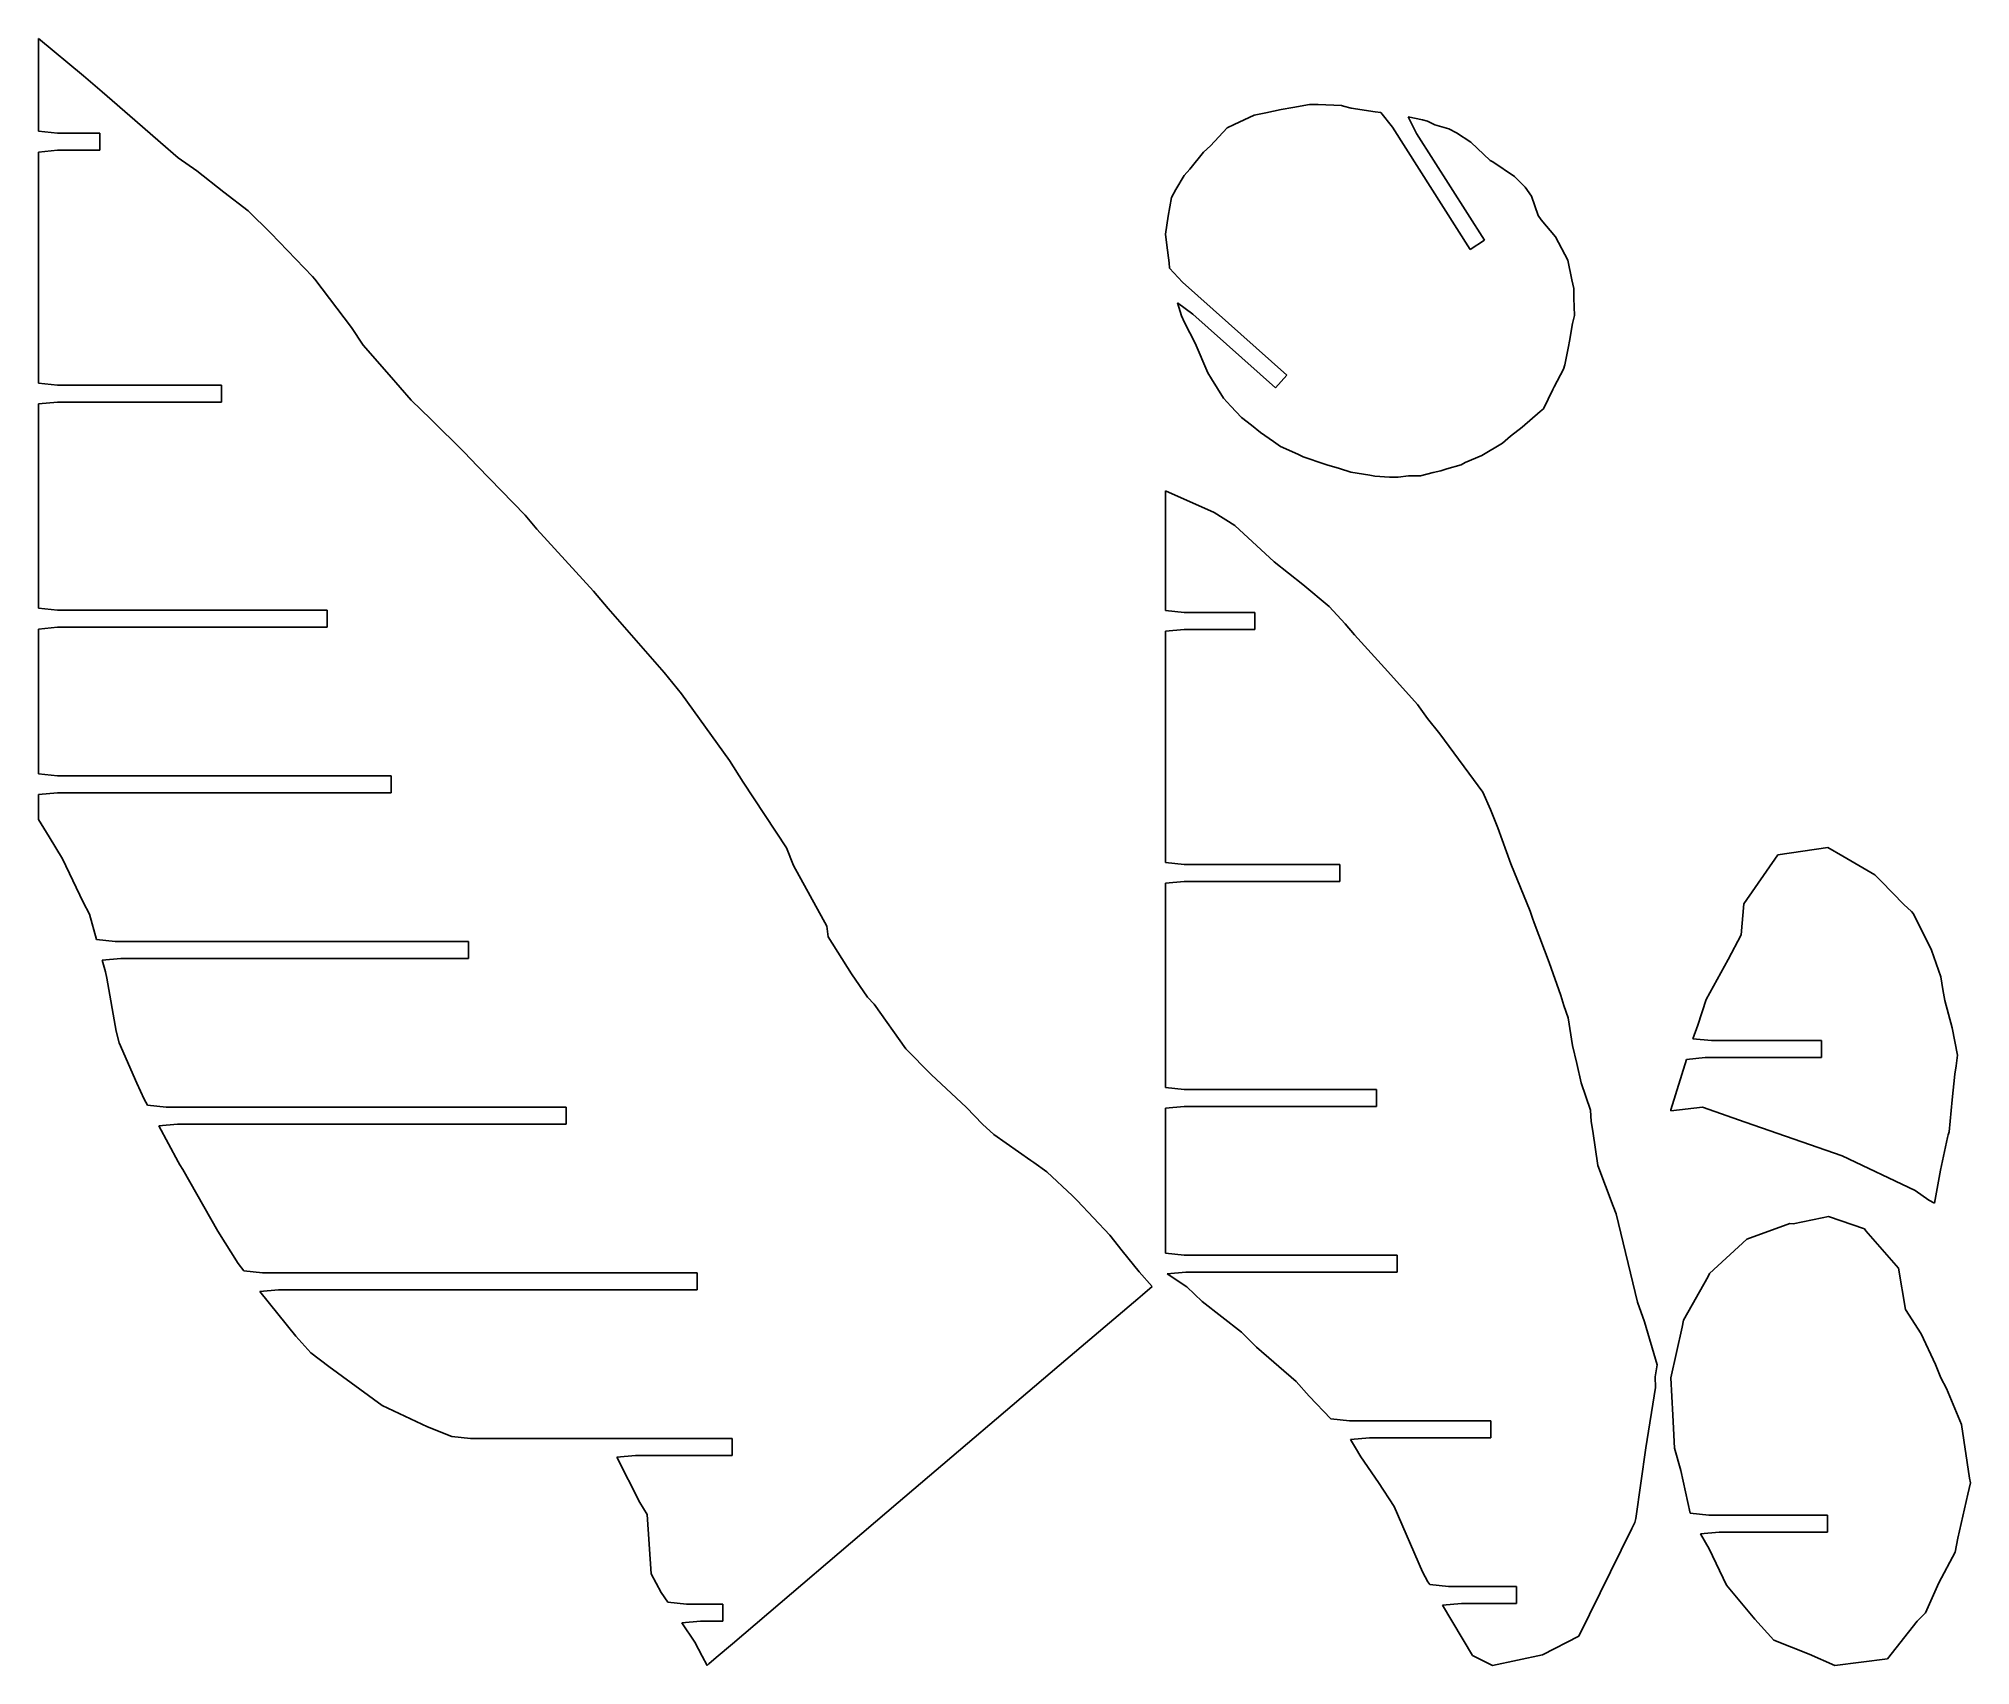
# Model space of a CAD drawing. Header units: inches. Extents: x -5 to 455, y 101 to 489.
import ezdxf

# ---------------------------------------------------------------- set-up
doc = ezdxf.new("R2010")
doc.units = ezdxf.units.IN
doc.header["$MEASUREMENT"] = 0
doc.layers.add('boundary', color=7, linetype='Continuous')

# ---------------------------------------------------------------- blocks, each defined once
blk = doc.blocks.new('block 2')
at = {"layer": 'boundary', "color": 5, "lineweight": 25, "true_color": 0x0000ff}
for points in [[(239.84, 174.21), (256.92, 188.76)], [(239.84, 174.21), (256.92, 188.76)], [(256.92, 188.76), (256.92, 188.76)], [(239.84, 174.21), (239.84, 174.21)]]:
    blk.add_lwpolyline(points, dxfattribs=at)
blk = doc.blocks.new('block 3')
at = {"layer": 'boundary', "color": 5, "lineweight": 25, "true_color": 0x0000ff}
for points in [[(256.92, 188.76), (258.03, 189.7)], [(256.92, 188.76), (258.03, 189.7)], [(256.92, 188.76), (256.92, 188.76)], [(258.03, 189.7), (258.03, 189.7)]]:
    blk.add_lwpolyline(points, dxfattribs=at)
blk = doc.blocks.new('block 4')
at = {"layer": 'boundary', "color": 5, "lineweight": 25, "true_color": 0x0000ff}
for points in [[(258.03, 189.7), (260.38, 191.7)], [(258.03, 189.7), (260.38, 191.7)], [(258.03, 189.7), (258.03, 189.7)], [(260.38, 191.7), (260.38, 191.7)]]:
    blk.add_lwpolyline(points, dxfattribs=at)
blk = doc.blocks.new('block 5')
at = {"layer": 'boundary', "color": 5, "lineweight": 25, "true_color": 0x0000ff}
for points in [[(260.38, 191.7), (257.3, 195.2)], [(260.38, 191.7), (257.3, 195.2)], [(257.3, 195.2), (257.3, 195.2)], [(260.38, 191.7), (260.38, 191.7)]]:
    blk.add_lwpolyline(points, dxfattribs=at)
blk = doc.blocks.new('block 6')
at = {"layer": 'boundary', "color": 5, "lineweight": 25, "true_color": 0x0000ff}
for points in [[(257.3, 195.2), (253.25, 200.2)], [(257.3, 195.2), (253.25, 200.2)], [(253.25, 200.2), (253.25, 200.2)], [(257.3, 195.2), (257.3, 195.2)]]:
    blk.add_lwpolyline(points, dxfattribs=at)
blk = doc.blocks.new('block 7')
at = {"layer": 'boundary', "color": 5, "lineweight": 25, "true_color": 0x0000ff}
for points in [[(253.25, 200.2), (250.28, 203.94)], [(253.25, 200.2), (250.28, 203.94)], [(250.28, 203.94), (250.28, 203.94)], [(253.25, 200.2), (253.25, 200.2)]]:
    blk.add_lwpolyline(points, dxfattribs=at)
blk = doc.blocks.new('block 8')
at = {"layer": 'boundary', "color": 5, "lineweight": 25, "true_color": 0x0000ff}
for points in [[(250.28, 203.94), (242.48, 212.14)], [(250.28, 203.94), (242.48, 212.14)], [(242.48, 212.14), (242.48, 212.14)], [(250.28, 203.94), (250.28, 203.94)]]:
    blk.add_lwpolyline(points, dxfattribs=at)
blk = doc.blocks.new('block 9')
at = {"layer": 'boundary', "color": 5, "lineweight": 25, "true_color": 0x0000ff}
for points in [[(242.48, 212.14), (241.42, 213.25)], [(242.48, 212.14), (241.42, 213.25)], [(241.42, 213.25), (241.42, 213.25)], [(242.48, 212.14), (242.48, 212.14)]]:
    blk.add_lwpolyline(points, dxfattribs=at)
blk = doc.blocks.new('block 10')
at = {"layer": 'boundary', "color": 5, "lineweight": 25, "true_color": 0x0000ff}
for points in [[(241.42, 213.25), (235.26, 218.96)], [(241.42, 213.25), (235.26, 218.96)], [(235.26, 218.96), (235.26, 218.96)], [(241.42, 213.25), (241.42, 213.25)]]:
    blk.add_lwpolyline(points, dxfattribs=at)
blk = doc.blocks.new('block 11')
at = {"layer": 'boundary', "color": 5, "lineweight": 25, "true_color": 0x0000ff}
for points in [[(235.26, 218.96), (232.16, 221.2)], [(235.26, 218.96), (232.16, 221.2)], [(232.16, 221.2), (232.16, 221.2)], [(235.26, 218.96), (235.26, 218.96)]]:
    blk.add_lwpolyline(points, dxfattribs=at)
blk = doc.blocks.new('block 12')
at = {"layer": 'boundary', "color": 5, "lineweight": 25, "true_color": 0x0000ff}
for points in [[(232.16, 221.2), (231.46, 221.67)], [(232.16, 221.2), (231.46, 221.67)], [(231.46, 221.67), (231.46, 221.67)], [(232.16, 221.2), (232.16, 221.2)]]:
    blk.add_lwpolyline(points, dxfattribs=at)
blk = doc.blocks.new('block 13')
at = {"layer": 'boundary', "color": 5, "lineweight": 25, "true_color": 0x0000ff}
for points in [[(231.46, 221.67), (222.65, 227.88)], [(231.46, 221.67), (222.65, 227.88)], [(222.65, 227.88), (222.65, 227.88)], [(231.46, 221.67), (231.46, 221.67)]]:
    blk.add_lwpolyline(points, dxfattribs=at)
blk = doc.blocks.new('block 14')
at = {"layer": 'boundary', "color": 5, "lineweight": 25, "true_color": 0x0000ff}
for points in [[(222.65, 227.88), (219.98, 230.32)], [(222.65, 227.88), (219.98, 230.32)], [(219.98, 230.32), (219.98, 230.32)], [(222.65, 227.88), (222.65, 227.88)]]:
    blk.add_lwpolyline(points, dxfattribs=at)
blk = doc.blocks.new('block 15')
at = {"layer": 'boundary', "color": 5, "lineweight": 25, "true_color": 0x0000ff}
for points in [[(219.98, 230.32), (216.19, 234.28)], [(219.98, 230.32), (216.19, 234.28)], [(216.19, 234.28), (216.19, 234.28)], [(219.98, 230.32), (219.98, 230.32)]]:
    blk.add_lwpolyline(points, dxfattribs=at)
blk = doc.blocks.new('block 16')
at = {"layer": 'boundary', "color": 5, "lineweight": 25, "true_color": 0x0000ff}
for points in [[(216.19, 234.28), (207.72, 242.14)], [(216.19, 234.28), (207.72, 242.14)], [(207.72, 242.14), (207.72, 242.14)], [(216.19, 234.28), (216.19, 234.28)]]:
    blk.add_lwpolyline(points, dxfattribs=at)
blk = doc.blocks.new('block 17')
at = {"layer": 'boundary', "color": 5, "lineweight": 25, "true_color": 0x0000ff}
for points in [[(207.72, 242.14), (201.69, 248.3)], [(207.72, 242.14), (201.69, 248.3)], [(201.69, 248.3), (201.69, 248.3)], [(207.72, 242.14), (207.72, 242.14)]]:
    blk.add_lwpolyline(points, dxfattribs=at)
blk = doc.blocks.new('block 18')
at = {"layer": 'boundary', "color": 5, "lineweight": 25, "true_color": 0x0000ff}
for points in [[(201.69, 248.3), (194.2, 258.9)], [(201.69, 248.3), (194.2, 258.9)], [(194.2, 258.9), (194.2, 258.9)], [(201.69, 248.3), (201.69, 248.3)]]:
    blk.add_lwpolyline(points, dxfattribs=at)
blk = doc.blocks.new('block 19')
at = {"layer": 'boundary', "color": 5, "lineweight": 25, "true_color": 0x0000ff}
for points in [[(194.2, 258.9), (192.62, 260.58)], [(194.2, 258.9), (192.62, 260.58)], [(192.62, 260.58), (192.62, 260.58)], [(194.2, 258.9), (194.2, 258.9)]]:
    blk.add_lwpolyline(points, dxfattribs=at)
blk = doc.blocks.new('block 20')
at = {"layer": 'boundary', "color": 5, "lineweight": 25, "true_color": 0x0000ff}
for points in [[(192.62, 260.58), (188.83, 266.09)], [(192.62, 260.58), (188.83, 266.09)], [(188.83, 266.09), (188.83, 266.09)], [(192.62, 260.58), (192.62, 260.58)]]:
    blk.add_lwpolyline(points, dxfattribs=at)
blk = doc.blocks.new('block 21')
at = {"layer": 'boundary', "color": 5, "lineweight": 25, "true_color": 0x0000ff}
for points in [[(188.83, 266.09), (183.25, 274.9)], [(188.83, 266.09), (183.25, 274.9)], [(183.25, 274.9), (183.25, 274.9)], [(188.83, 266.09), (188.83, 266.09)]]:
    blk.add_lwpolyline(points, dxfattribs=at)
blk = doc.blocks.new('block 22')
at = {"layer": 'boundary', "color": 5, "lineweight": 25, "true_color": 0x0000ff}
for points in [[(183.25, 274.9), (182.93, 277.44)], [(183.25, 274.9), (182.93, 277.44)], [(182.93, 277.44), (182.93, 277.44)], [(183.25, 274.9), (183.25, 274.9)]]:
    blk.add_lwpolyline(points, dxfattribs=at)
blk = doc.blocks.new('block 23')
at = {"layer": 'boundary', "color": 5, "lineweight": 25, "true_color": 0x0000ff}
for points in [[(182.93, 277.44), (175.02, 291.9)], [(182.93, 277.44), (175.02, 291.9)], [(175.02, 291.9), (175.02, 291.9)], [(182.93, 277.44), (182.93, 277.44)]]:
    blk.add_lwpolyline(points, dxfattribs=at)
blk = doc.blocks.new('block 24')
at = {"layer": 'boundary', "color": 5, "lineweight": 25, "true_color": 0x0000ff}
for points in [[(175.02, 291.9), (173.32, 296.13)], [(175.02, 291.9), (173.32, 296.13)], [(173.32, 296.13), (173.32, 296.13)], [(175.02, 291.9), (175.02, 291.9)]]:
    blk.add_lwpolyline(points, dxfattribs=at)
blk = doc.blocks.new('block 25')
at = {"layer": 'boundary', "color": 5, "lineweight": 25, "true_color": 0x0000ff}
for points in [[(173.32, 296.13), (163.02, 311.73)], [(173.32, 296.13), (163.02, 311.73)], [(163.02, 311.73), (163.02, 311.73)], [(173.32, 296.13), (173.32, 296.13)]]:
    blk.add_lwpolyline(points, dxfattribs=at)
blk = doc.blocks.new('block 26')
at = {"layer": 'boundary', "color": 5, "lineweight": 25, "true_color": 0x0000ff}
for points in [[(163.02, 311.73), (159.73, 316.92)], [(163.02, 311.73), (159.73, 316.92)], [(159.73, 316.92), (159.73, 316.92)], [(163.02, 311.73), (163.02, 311.73)]]:
    blk.add_lwpolyline(points, dxfattribs=at)
blk = doc.blocks.new('block 27')
at = {"layer": 'boundary', "color": 5, "lineweight": 25, "true_color": 0x0000ff}
for points in [[(159.73, 316.92), (148.32, 332.81)], [(159.73, 316.92), (148.32, 332.81)], [(148.32, 332.81), (148.32, 332.81)], [(159.73, 316.92), (159.73, 316.92)]]:
    blk.add_lwpolyline(points, dxfattribs=at)
blk = doc.blocks.new('block 28')
at = {"layer": 'boundary', "color": 5, "lineweight": 25, "true_color": 0x0000ff}
for points in [[(148.32, 332.81), (144.17, 337.88)], [(148.32, 332.81), (144.17, 337.88)], [(144.17, 337.88), (144.17, 337.88)], [(148.32, 332.81), (148.32, 332.81)]]:
    blk.add_lwpolyline(points, dxfattribs=at)
blk = doc.blocks.new('block 29')
at = {"layer": 'boundary', "color": 5, "lineweight": 25, "true_color": 0x0000ff}
for points in [[(144.17, 337.88), (130.85, 353.11)], [(144.17, 337.88), (130.85, 353.11)], [(130.85, 353.11), (130.85, 353.11)], [(144.17, 337.88), (144.17, 337.88)]]:
    blk.add_lwpolyline(points, dxfattribs=at)
blk = doc.blocks.new('block 30')
at = {"layer": 'boundary', "color": 5, "lineweight": 25, "true_color": 0x0000ff}
for points in [[(130.85, 353.11), (127.35, 357.21)], [(130.85, 353.11), (127.35, 357.21)], [(127.35, 357.21), (127.35, 357.21)], [(130.85, 353.11), (130.85, 353.11)]]:
    blk.add_lwpolyline(points, dxfattribs=at)
blk = doc.blocks.new('block 31')
at = {"layer": 'boundary', "color": 5, "lineweight": 25, "true_color": 0x0000ff}
for points in [[(127.35, 357.21), (113.88, 372)], [(127.35, 357.21), (113.88, 372)], [(113.88, 372), (113.88, 372)], [(127.35, 357.21), (127.35, 357.21)]]:
    blk.add_lwpolyline(points, dxfattribs=at)
blk = doc.blocks.new('block 32')
at = {"layer": 'boundary', "color": 5, "lineweight": 25, "true_color": 0x0000ff}
for points in [[(113.88, 372), (111.07, 375.32)], [(113.88, 372), (111.07, 375.32)], [(111.07, 375.32), (111.07, 375.32)], [(113.88, 372), (113.88, 372)]]:
    blk.add_lwpolyline(points, dxfattribs=at)
blk = doc.blocks.new('block 33')
at = {"layer": 'boundary', "color": 5, "lineweight": 25, "true_color": 0x0000ff}
for points in [[(111.07, 375.32), (99.78, 386.99)], [(111.07, 375.32), (99.78, 386.99)], [(99.78, 386.99), (99.78, 386.99)], [(111.07, 375.32), (111.07, 375.32)]]:
    blk.add_lwpolyline(points, dxfattribs=at)
blk = doc.blocks.new('block 34')
at = {"layer": 'boundary', "color": 5, "lineweight": 25, "true_color": 0x0000ff}
for points in [[(99.78, 386.99), (96.56, 390.28)], [(99.78, 386.99), (96.56, 390.28)], [(96.56, 390.28), (96.56, 390.28)], [(99.78, 386.99), (99.78, 386.99)]]:
    blk.add_lwpolyline(points, dxfattribs=at)
blk = doc.blocks.new('block 35')
at = {"layer": 'boundary', "color": 5, "lineweight": 25, "true_color": 0x0000ff}
for points in [[(96.56, 390.28), (88.65, 398.16)], [(96.56, 390.28), (88.65, 398.16)], [(88.65, 398.16), (88.65, 398.16)], [(96.56, 390.28), (96.56, 390.28)]]:
    blk.add_lwpolyline(points, dxfattribs=at)
blk = doc.blocks.new('block 36')
at = {"layer": 'boundary', "color": 5, "lineweight": 25, "true_color": 0x0000ff}
for points in [[(88.65, 398.16), (83.98, 402.7)], [(88.65, 398.16), (83.98, 402.7)], [(83.98, 402.7), (83.98, 402.7)], [(88.65, 398.16), (88.65, 398.16)]]:
    blk.add_lwpolyline(points, dxfattribs=at)
blk = doc.blocks.new('block 37')
at = {"layer": 'boundary', "color": 5, "lineweight": 25, "true_color": 0x0000ff}
for points in [[(83.98, 402.7), (78.72, 408.71)], [(83.98, 402.7), (78.72, 408.71)], [(78.72, 408.71), (78.72, 408.71)], [(83.98, 402.7), (83.98, 402.7)]]:
    blk.add_lwpolyline(points, dxfattribs=at)
blk = doc.blocks.new('block 38')
at = {"layer": 'boundary', "color": 5, "lineweight": 25, "true_color": 0x0000ff}
for points in [[(78.72, 408.71), (72.55, 415.8)], [(78.72, 408.71), (72.55, 415.8)], [(72.55, 415.8), (72.55, 415.8)], [(78.72, 408.71), (78.72, 408.71)]]:
    blk.add_lwpolyline(points, dxfattribs=at)
blk = doc.blocks.new('block 39')
at = {"layer": 'boundary', "color": 5, "lineweight": 25, "true_color": 0x0000ff}
for points in [[(72.55, 415.8), (69.79, 419.97)], [(72.55, 415.8), (69.79, 419.97)], [(69.79, 419.97), (69.79, 419.97)], [(72.55, 415.8), (72.55, 415.8)]]:
    blk.add_lwpolyline(points, dxfattribs=at)
blk = doc.blocks.new('block 40')
at = {"layer": 'boundary', "color": 5, "lineweight": 25, "true_color": 0x0000ff}
for points in [[(69.79, 419.97), (61.03, 431.52)], [(69.79, 419.97), (61.03, 431.52)], [(61.03, 431.52), (61.03, 431.52)], [(69.79, 419.97), (69.79, 419.97)]]:
    blk.add_lwpolyline(points, dxfattribs=at)
blk = doc.blocks.new('block 41')
at = {"layer": 'boundary', "color": 5, "lineweight": 25, "true_color": 0x0000ff}
for points in [[(61.03, 431.52), (60.46, 432.17)], [(61.03, 431.52), (60.46, 432.17)], [(60.46, 432.17), (60.46, 432.17)], [(61.03, 431.52), (61.03, 431.52)]]:
    blk.add_lwpolyline(points, dxfattribs=at)
blk = doc.blocks.new('block 42')
at = {"layer": 'boundary', "color": 5, "lineweight": 25, "true_color": 0x0000ff}
for points in [[(60.46, 432.17), (50.6, 442.48)], [(60.46, 432.17), (50.6, 442.48)], [(50.6, 442.48), (50.6, 442.48)], [(60.46, 432.17), (60.46, 432.17)]]:
    blk.add_lwpolyline(points, dxfattribs=at)
blk = doc.blocks.new('block 43')
at = {"layer": 'boundary', "color": 5, "lineweight": 25, "true_color": 0x0000ff}
for points in [[(50.6, 442.48), (45.16, 447.74)], [(50.6, 442.48), (45.16, 447.74)], [(45.16, 447.74), (45.16, 447.74)], [(50.6, 442.48), (50.6, 442.48)]]:
    blk.add_lwpolyline(points, dxfattribs=at)
blk = doc.blocks.new('block 44')
at = {"layer": 'boundary', "color": 5, "lineweight": 25, "true_color": 0x0000ff}
for points in [[(45.16, 447.74), (39.4, 452.21)], [(45.16, 447.74), (39.4, 452.21)], [(39.4, 452.21), (39.4, 452.21)], [(45.16, 447.74), (45.16, 447.74)]]:
    blk.add_lwpolyline(points, dxfattribs=at)
blk = doc.blocks.new('block 45')
at = {"layer": 'boundary', "color": 5, "lineweight": 25, "true_color": 0x0000ff}
for points in [[(39.4, 452.21), (32.92, 457.27)], [(39.4, 452.21), (32.92, 457.27)], [(32.92, 457.27), (32.92, 457.27)], [(39.4, 452.21), (39.4, 452.21)]]:
    blk.add_lwpolyline(points, dxfattribs=at)
blk = doc.blocks.new('block 46')
at = {"layer": 'boundary', "color": 5, "lineweight": 25, "true_color": 0x0000ff}
for points in [[(32.92, 457.27), (28.52, 460.38)], [(32.92, 457.27), (28.52, 460.38)], [(28.52, 460.38), (28.52, 460.38)], [(32.92, 457.27), (32.92, 457.27)]]:
    blk.add_lwpolyline(points, dxfattribs=at)
blk = doc.blocks.new('block 47')
at = {"layer": 'boundary', "color": 5, "lineweight": 25, "true_color": 0x0000ff}
for points in [[(28.52, 460.38), (24.32, 464.05)], [(28.52, 460.38), (24.32, 464.05)], [(24.32, 464.05), (24.32, 464.05)], [(28.52, 460.38), (28.52, 460.38)]]:
    blk.add_lwpolyline(points, dxfattribs=at)
blk = doc.blocks.new('block 48')
at = {"layer": 'boundary', "color": 5, "lineweight": 25, "true_color": 0x0000ff}
for points in [[(24.32, 464.05), (18.19, 469.33)], [(24.32, 464.05), (18.19, 469.33)], [(18.19, 469.33), (18.19, 469.33)], [(24.32, 464.05), (24.32, 464.05)]]:
    blk.add_lwpolyline(points, dxfattribs=at)
blk = doc.blocks.new('block 49')
at = {"layer": 'boundary', "color": 5, "lineweight": 25, "true_color": 0x0000ff}
for points in [[(18.19, 469.33), (10.39, 476.11)], [(18.19, 469.33), (10.39, 476.11)], [(10.39, 476.11), (10.39, 476.11)], [(18.19, 469.33), (18.19, 469.33)]]:
    blk.add_lwpolyline(points, dxfattribs=at)
blk = doc.blocks.new('block 50')
at = {"layer": 'boundary', "color": 5, "lineweight": 25, "true_color": 0x0000ff}
for points in [[(10.39, 476.11), (5.95, 479.88)], [(10.39, 476.11), (5.95, 479.88)], [(5.95, 479.88), (5.95, 479.88)], [(10.39, 476.11), (10.39, 476.11)]]:
    blk.add_lwpolyline(points, dxfattribs=at)
blk = doc.blocks.new('block 51')
at = {"layer": 'boundary', "color": 5, "lineweight": 25, "true_color": 0x0000ff}
for points in [[(5.95, 479.88), (-4.71, 488.77)], [(5.95, 479.88), (-4.71, 488.77)], [(-4.71, 488.77), (-4.71, 488.77)], [(5.95, 479.88), (5.95, 479.88)]]:
    blk.add_lwpolyline(points, dxfattribs=at)
blk = doc.blocks.new('block 52')
at = {"layer": 'boundary', "color": 5, "lineweight": 25, "true_color": 0x0000ff}
for points in [[(-4.71, 488.77), (-4.71, 466.7)], [(-4.71, 488.77), (-4.71, 466.7)], [(-4.71, 488.77), (-4.71, 488.77)], [(-4.71, 466.7), (-4.71, 466.7)]]:
    blk.add_lwpolyline(points, dxfattribs=at)
blk = doc.blocks.new('block 53')
at = {"layer": 'boundary', "color": 5, "lineweight": 25, "true_color": 0x0000ff}
for points in [[(-4.71, 466.7), (-0.26, 466.26)], [(-4.71, 466.7), (-0.26, 466.26)], [(-4.71, 466.7), (-4.71, 466.7)], [(-0.26, 466.26), (-0.26, 466.26)]]:
    blk.add_lwpolyline(points, dxfattribs=at)
blk = doc.blocks.new('block 54')
at = {"layer": 'boundary', "color": 5, "lineweight": 25, "true_color": 0x0000ff}
for points in [[(-0.26, 466.26), (9.83, 466.26)], [(-0.26, 466.26), (9.83, 466.26)], [(-0.26, 466.26), (-0.26, 466.26)], [(9.83, 466.26), (9.83, 466.26)]]:
    blk.add_lwpolyline(points, dxfattribs=at)
blk = doc.blocks.new('block 55')
at = {"layer": 'boundary', "color": 5, "lineweight": 25, "true_color": 0x0000ff}
for points in [[(9.83, 466.26), (9.83, 462.21)], [(9.83, 466.26), (9.83, 462.21)], [(9.83, 466.26), (9.83, 466.26)], [(9.83, 462.21), (9.83, 462.21)]]:
    blk.add_lwpolyline(points, dxfattribs=at)
blk = doc.blocks.new('block 56')
at = {"layer": 'boundary', "color": 5, "lineweight": 25, "true_color": 0x0000ff}
for points in [[(9.83, 462.21), (-0.26, 462.21)], [(9.83, 462.21), (-0.26, 462.21)], [(-0.26, 462.21), (-0.26, 462.21)], [(9.83, 462.21), (9.83, 462.21)]]:
    blk.add_lwpolyline(points, dxfattribs=at)
blk = doc.blocks.new('block 57')
at = {"layer": 'boundary', "color": 5, "lineweight": 25, "true_color": 0x0000ff}
for points in [[(-0.26, 462.21), (-4.71, 461.77)], [(-0.26, 462.21), (-4.71, 461.77)], [(-4.71, 461.77), (-4.71, 461.77)], [(-0.26, 462.21), (-0.26, 462.21)]]:
    blk.add_lwpolyline(points, dxfattribs=at)
blk = doc.blocks.new('block 58')
at = {"layer": 'boundary', "color": 5, "lineweight": 25, "true_color": 0x0000ff}
for points in [[(-4.71, 461.77), (-4.71, 406.73)], [(-4.71, 461.77), (-4.71, 406.73)], [(-4.71, 461.77), (-4.71, 461.77)], [(-4.71, 406.73), (-4.71, 406.73)]]:
    blk.add_lwpolyline(points, dxfattribs=at)
blk = doc.blocks.new('block 59')
at = {"layer": 'boundary', "color": 5, "lineweight": 25, "true_color": 0x0000ff}
for points in [[(-4.71, 406.73), (-0.26, 406.29)], [(-4.71, 406.73), (-0.26, 406.29)], [(-4.71, 406.73), (-4.71, 406.73)], [(-0.26, 406.29), (-0.26, 406.29)]]:
    blk.add_lwpolyline(points, dxfattribs=at)
blk = doc.blocks.new('block 60')
at = {"layer": 'boundary', "color": 5, "lineweight": 25, "true_color": 0x0000ff}
for points in [[(-0.26, 406.29), (38.8, 406.29)], [(-0.26, 406.29), (38.8, 406.29)], [(-0.26, 406.29), (-0.26, 406.29)], [(38.8, 406.29), (38.8, 406.29)]]:
    blk.add_lwpolyline(points, dxfattribs=at)
blk = doc.blocks.new('block 61')
at = {"layer": 'boundary', "color": 5, "lineweight": 25, "true_color": 0x0000ff}
for points in [[(38.8, 406.29), (38.8, 402.24)], [(38.8, 406.29), (38.8, 402.24)], [(38.8, 406.29), (38.8, 406.29)], [(38.8, 402.24), (38.8, 402.24)]]:
    blk.add_lwpolyline(points, dxfattribs=at)
blk = doc.blocks.new('block 62')
at = {"layer": 'boundary', "color": 5, "lineweight": 25, "true_color": 0x0000ff}
for points in [[(38.8, 402.24), (-0.26, 402.24)], [(38.8, 402.24), (-0.26, 402.24)], [(-0.26, 402.24), (-0.26, 402.24)], [(38.8, 402.24), (38.8, 402.24)]]:
    blk.add_lwpolyline(points, dxfattribs=at)
blk = doc.blocks.new('block 63')
at = {"layer": 'boundary', "color": 5, "lineweight": 25, "true_color": 0x0000ff}
for points in [[(-0.26, 402.24), (-4.71, 401.8)], [(-0.26, 402.24), (-4.71, 401.8)], [(-4.71, 401.8), (-4.71, 401.8)], [(-0.26, 402.24), (-0.26, 402.24)]]:
    blk.add_lwpolyline(points, dxfattribs=at)
blk = doc.blocks.new('block 64')
at = {"layer": 'boundary', "color": 5, "lineweight": 25, "true_color": 0x0000ff}
for points in [[(-4.71, 401.8), (-4.71, 353.14)], [(-4.71, 401.8), (-4.71, 353.14)], [(-4.71, 401.8), (-4.71, 401.8)], [(-4.71, 353.14), (-4.71, 353.14)]]:
    blk.add_lwpolyline(points, dxfattribs=at)
blk = doc.blocks.new('block 65')
at = {"layer": 'boundary', "color": 5, "lineweight": 25, "true_color": 0x0000ff}
for points in [[(-4.71, 353.14), (-0.26, 352.7)], [(-4.71, 353.14), (-0.26, 352.7)], [(-4.71, 353.14), (-4.71, 353.14)], [(-0.26, 352.7), (-0.26, 352.7)]]:
    blk.add_lwpolyline(points, dxfattribs=at)
blk = doc.blocks.new('block 66')
at = {"layer": 'boundary', "color": 5, "lineweight": 25, "true_color": 0x0000ff}
for points in [[(-0.26, 352.7), (64, 352.7)], [(-0.26, 352.7), (64, 352.7)], [(-0.26, 352.7), (-0.26, 352.7)], [(64, 352.7), (64, 352.7)]]:
    blk.add_lwpolyline(points, dxfattribs=at)
blk = doc.blocks.new('block 67')
at = {"layer": 'boundary', "color": 5, "lineweight": 25, "true_color": 0x0000ff}
for points in [[(64, 352.7), (64, 348.65)], [(64, 352.7), (64, 348.65)], [(64, 352.7), (64, 352.7)], [(64, 348.65), (64, 348.65)]]:
    blk.add_lwpolyline(points, dxfattribs=at)
blk = doc.blocks.new('block 68')
at = {"layer": 'boundary', "color": 5, "lineweight": 25, "true_color": 0x0000ff}
for points in [[(64, 348.65), (-0.26, 348.65)], [(64, 348.65), (-0.26, 348.65)], [(-0.26, 348.65), (-0.26, 348.65)], [(64, 348.65), (64, 348.65)]]:
    blk.add_lwpolyline(points, dxfattribs=at)
blk = doc.blocks.new('block 69')
at = {"layer": 'boundary', "color": 5, "lineweight": 25, "true_color": 0x0000ff}
for points in [[(-0.26, 348.65), (-4.71, 348.21)], [(-0.26, 348.65), (-4.71, 348.21)], [(-4.71, 348.21), (-4.71, 348.21)], [(-0.26, 348.65), (-0.26, 348.65)]]:
    blk.add_lwpolyline(points, dxfattribs=at)
blk = doc.blocks.new('block 70')
at = {"layer": 'boundary', "color": 5, "lineweight": 25, "true_color": 0x0000ff}
for points in [[(-4.71, 348.21), (-4.71, 313.71)], [(-4.71, 348.21), (-4.71, 313.71)], [(-4.71, 348.21), (-4.71, 348.21)], [(-4.71, 313.71), (-4.71, 313.71)]]:
    blk.add_lwpolyline(points, dxfattribs=at)
blk = doc.blocks.new('block 71')
at = {"layer": 'boundary', "color": 5, "lineweight": 25, "true_color": 0x0000ff}
for points in [[(-4.71, 313.71), (-0.26, 313.27)], [(-4.71, 313.71), (-0.26, 313.27)], [(-4.71, 313.71), (-4.71, 313.71)], [(-0.26, 313.27), (-0.26, 313.27)]]:
    blk.add_lwpolyline(points, dxfattribs=at)
blk = doc.blocks.new('block 72')
at = {"layer": 'boundary', "color": 5, "lineweight": 25, "true_color": 0x0000ff}
for points in [[(-0.26, 313.27), (79.21, 313.27)], [(-0.26, 313.27), (79.21, 313.27)], [(-0.26, 313.27), (-0.26, 313.27)], [(79.21, 313.27), (79.21, 313.27)]]:
    blk.add_lwpolyline(points, dxfattribs=at)
blk = doc.blocks.new('block 73')
at = {"layer": 'boundary', "color": 5, "lineweight": 25, "true_color": 0x0000ff}
for points in [[(79.21, 313.27), (79.21, 309.22)], [(79.21, 313.27), (79.21, 309.22)], [(79.21, 313.27), (79.21, 313.27)], [(79.21, 309.22), (79.21, 309.22)]]:
    blk.add_lwpolyline(points, dxfattribs=at)
blk = doc.blocks.new('block 74')
at = {"layer": 'boundary', "color": 5, "lineweight": 25, "true_color": 0x0000ff}
for points in [[(79.21, 309.22), (-0.26, 309.22)], [(79.21, 309.22), (-0.26, 309.22)], [(-0.26, 309.22), (-0.26, 309.22)], [(79.21, 309.22), (79.21, 309.22)]]:
    blk.add_lwpolyline(points, dxfattribs=at)
blk = doc.blocks.new('block 75')
at = {"layer": 'boundary', "color": 5, "lineweight": 25, "true_color": 0x0000ff}
for points in [[(-0.26, 309.22), (-4.71, 308.78)], [(-0.26, 309.22), (-4.71, 308.78)], [(-4.71, 308.78), (-4.71, 308.78)], [(-0.26, 309.22), (-0.26, 309.22)]]:
    blk.add_lwpolyline(points, dxfattribs=at)
blk = doc.blocks.new('block 76')
at = {"layer": 'boundary', "color": 5, "lineweight": 25, "true_color": 0x0000ff}
for points in [[(-4.71, 308.78), (-4.71, 302.9)], [(-4.71, 308.78), (-4.71, 302.9)], [(-4.71, 308.78), (-4.71, 308.78)], [(-4.71, 302.9), (-4.71, 302.9)]]:
    blk.add_lwpolyline(points, dxfattribs=at)
blk = doc.blocks.new('block 77')
at = {"layer": 'boundary', "color": 5, "lineweight": 25, "true_color": 0x0000ff}
for points in [[(-4.71, 302.9), (-2.17, 298.73)], [(-4.71, 302.9), (-2.17, 298.73)], [(-4.71, 302.9), (-4.71, 302.9)], [(-2.17, 298.73), (-2.17, 298.73)]]:
    blk.add_lwpolyline(points, dxfattribs=at)
blk = doc.blocks.new('block 78')
at = {"layer": 'boundary', "color": 5, "lineweight": 25, "true_color": 0x0000ff}
for points in [[(-2.17, 298.73), (0.95, 293.49)], [(-2.17, 298.73), (0.95, 293.49)], [(-2.17, 298.73), (-2.17, 298.73)], [(0.95, 293.49), (0.95, 293.49)]]:
    blk.add_lwpolyline(points, dxfattribs=at)
blk = doc.blocks.new('block 79')
at = {"layer": 'boundary', "color": 5, "lineweight": 25, "true_color": 0x0000ff}
for points in [[(0.95, 293.49), (5.91, 283.2)], [(0.95, 293.49), (5.91, 283.2)], [(0.95, 293.49), (0.95, 293.49)], [(5.91, 283.2), (5.91, 283.2)]]:
    blk.add_lwpolyline(points, dxfattribs=at)
blk = doc.blocks.new('block 80')
at = {"layer": 'boundary', "color": 5, "lineweight": 25, "true_color": 0x0000ff}
for points in [[(5.91, 283.2), (7.36, 280.33)], [(5.91, 283.2), (7.36, 280.33)], [(5.91, 283.2), (5.91, 283.2)], [(7.36, 280.33), (7.36, 280.33)]]:
    blk.add_lwpolyline(points, dxfattribs=at)
blk = doc.blocks.new('block 81')
at = {"layer": 'boundary', "color": 5, "lineweight": 25, "true_color": 0x0000ff}
for points in [[(7.36, 280.33), (9.04, 274.27)], [(7.36, 280.33), (9.04, 274.27)], [(7.36, 280.33), (7.36, 280.33)], [(9.04, 274.27), (9.04, 274.27)]]:
    blk.add_lwpolyline(points, dxfattribs=at)
blk = doc.blocks.new('block 82')
at = {"layer": 'boundary', "color": 5, "lineweight": 25, "true_color": 0x0000ff}
for points in [[(9.04, 274.27), (13.5, 273.83)], [(9.04, 274.27), (13.5, 273.83)], [(9.04, 274.27), (9.04, 274.27)], [(13.5, 273.83), (13.5, 273.83)]]:
    blk.add_lwpolyline(points, dxfattribs=at)
blk = doc.blocks.new('block 83')
at = {"layer": 'boundary', "color": 5, "lineweight": 25, "true_color": 0x0000ff}
for points in [[(13.5, 273.83), (97.62, 273.83)], [(13.5, 273.83), (97.62, 273.83)], [(13.5, 273.83), (13.5, 273.83)], [(97.62, 273.83), (97.62, 273.83)]]:
    blk.add_lwpolyline(points, dxfattribs=at)
blk = doc.blocks.new('block 84')
at = {"layer": 'boundary', "color": 5, "lineweight": 25, "true_color": 0x0000ff}
for points in [[(97.62, 273.83), (97.62, 269.78)], [(97.62, 273.83), (97.62, 269.78)], [(97.62, 273.83), (97.62, 273.83)], [(97.62, 269.78), (97.62, 269.78)]]:
    blk.add_lwpolyline(points, dxfattribs=at)
blk = doc.blocks.new('block 85')
at = {"layer": 'boundary', "color": 5, "lineweight": 25, "true_color": 0x0000ff}
for points in [[(97.62, 269.78), (14.87, 269.78)], [(97.62, 269.78), (14.87, 269.78)], [(14.87, 269.78), (14.87, 269.78)], [(97.62, 269.78), (97.62, 269.78)]]:
    blk.add_lwpolyline(points, dxfattribs=at)
blk = doc.blocks.new('block 86')
at = {"layer": 'boundary', "color": 5, "lineweight": 25, "true_color": 0x0000ff}
for points in [[(14.87, 269.78), (10.41, 269.34)], [(14.87, 269.78), (10.41, 269.34)], [(10.41, 269.34), (10.41, 269.34)], [(14.87, 269.78), (14.87, 269.78)]]:
    blk.add_lwpolyline(points, dxfattribs=at)
blk = doc.blocks.new('block 87')
at = {"layer": 'boundary', "color": 5, "lineweight": 25, "true_color": 0x0000ff}
for points in [[(10.41, 269.34), (11.17, 266.59)], [(10.41, 269.34), (11.17, 266.59)], [(10.41, 269.34), (10.41, 269.34)], [(11.17, 266.59), (11.17, 266.59)]]:
    blk.add_lwpolyline(points, dxfattribs=at)
blk = doc.blocks.new('block 88')
at = {"layer": 'boundary', "color": 5, "lineweight": 25, "true_color": 0x0000ff}
for points in [[(11.17, 266.59), (11.54, 265.11)], [(11.17, 266.59), (11.54, 265.11)], [(11.17, 266.59), (11.17, 266.59)], [(11.54, 265.11), (11.54, 265.11)]]:
    blk.add_lwpolyline(points, dxfattribs=at)
blk = doc.blocks.new('block 89')
at = {"layer": 'boundary', "color": 5, "lineweight": 25, "true_color": 0x0000ff}
for points in [[(11.54, 265.11), (13.75, 252.47)], [(11.54, 265.11), (13.75, 252.47)], [(11.54, 265.11), (11.54, 265.11)], [(13.75, 252.47), (13.75, 252.47)]]:
    blk.add_lwpolyline(points, dxfattribs=at)
blk = doc.blocks.new('block 90')
at = {"layer": 'boundary', "color": 5, "lineweight": 25, "true_color": 0x0000ff}
for points in [[(13.75, 252.47), (14.44, 249.66)], [(13.75, 252.47), (14.44, 249.66)], [(13.75, 252.47), (13.75, 252.47)], [(14.44, 249.66), (14.44, 249.66)]]:
    blk.add_lwpolyline(points, dxfattribs=at)
blk = doc.blocks.new('block 91')
at = {"layer": 'boundary', "color": 5, "lineweight": 25, "true_color": 0x0000ff}
for points in [[(14.44, 249.66), (18.63, 240.11)], [(14.44, 249.66), (18.63, 240.11)], [(14.44, 249.66), (14.44, 249.66)], [(18.63, 240.11), (18.63, 240.11)]]:
    blk.add_lwpolyline(points, dxfattribs=at)
blk = doc.blocks.new('block 92')
at = {"layer": 'boundary', "color": 5, "lineweight": 25, "true_color": 0x0000ff}
for points in [[(18.63, 240.11), (20.43, 236.32)], [(18.63, 240.11), (20.43, 236.32)], [(18.63, 240.11), (18.63, 240.11)], [(20.43, 236.32), (20.43, 236.32)]]:
    blk.add_lwpolyline(points, dxfattribs=at)
blk = doc.blocks.new('block 93')
at = {"layer": 'boundary', "color": 5, "lineweight": 25, "true_color": 0x0000ff}
for points in [[(20.43, 236.32), (21.22, 234.83)], [(20.43, 236.32), (21.22, 234.83)], [(20.43, 236.32), (20.43, 236.32)], [(21.22, 234.83), (21.22, 234.83)]]:
    blk.add_lwpolyline(points, dxfattribs=at)
blk = doc.blocks.new('block 94')
at = {"layer": 'boundary', "color": 5, "lineweight": 25, "true_color": 0x0000ff}
for points in [[(21.22, 234.83), (25.68, 234.39)], [(21.22, 234.83), (25.68, 234.39)], [(21.22, 234.83), (21.22, 234.83)], [(25.68, 234.39), (25.68, 234.39)]]:
    blk.add_lwpolyline(points, dxfattribs=at)
blk = doc.blocks.new('block 95')
at = {"layer": 'boundary', "color": 5, "lineweight": 25, "true_color": 0x0000ff}
for points in [[(25.68, 234.39), (120.89, 234.39)], [(25.68, 234.39), (120.89, 234.39)], [(25.68, 234.39), (25.68, 234.39)], [(120.89, 234.39), (120.89, 234.39)]]:
    blk.add_lwpolyline(points, dxfattribs=at)
blk = doc.blocks.new('block 96')
at = {"layer": 'boundary', "color": 5, "lineweight": 25, "true_color": 0x0000ff}
for points in [[(120.89, 234.39), (120.89, 230.34)], [(120.89, 234.39), (120.89, 230.34)], [(120.89, 234.39), (120.89, 234.39)], [(120.89, 230.34), (120.89, 230.34)]]:
    blk.add_lwpolyline(points, dxfattribs=at)
blk = doc.blocks.new('block 97')
at = {"layer": 'boundary', "color": 5, "lineweight": 25, "true_color": 0x0000ff}
for points in [[(120.89, 230.34), (28.33, 230.34)], [(120.89, 230.34), (28.33, 230.34)], [(28.33, 230.34), (28.33, 230.34)], [(120.89, 230.34), (120.89, 230.34)]]:
    blk.add_lwpolyline(points, dxfattribs=at)
blk = doc.blocks.new('block 98')
at = {"layer": 'boundary', "color": 5, "lineweight": 25, "true_color": 0x0000ff}
for points in [[(28.33, 230.34), (23.87, 229.9)], [(28.33, 230.34), (23.87, 229.9)], [(28.33, 230.34), (28.33, 230.34)], [(23.87, 229.9), (23.87, 229.9)]]:
    blk.add_lwpolyline(points, dxfattribs=at)
blk = doc.blocks.new('block 99')
at = {"layer": 'boundary', "color": 5, "lineweight": 25, "true_color": 0x0000ff}
for points in [[(23.87, 229.9), (28.47, 221.34)], [(23.87, 229.9), (28.47, 221.34)], [(23.87, 229.9), (23.87, 229.9)], [(28.47, 221.34), (28.47, 221.34)]]:
    blk.add_lwpolyline(points, dxfattribs=at)
blk = doc.blocks.new('block 100')
at = {"layer": 'boundary', "color": 5, "lineweight": 25, "true_color": 0x0000ff}
for points in [[(28.47, 221.34), (28.94, 220.66)], [(28.47, 221.34), (28.94, 220.66)], [(28.47, 221.34), (28.47, 221.34)], [(28.94, 220.66), (28.94, 220.66)]]:
    blk.add_lwpolyline(points, dxfattribs=at)
blk = doc.blocks.new('block 101')
at = {"layer": 'boundary', "color": 5, "lineweight": 25, "true_color": 0x0000ff}
for points in [[(28.94, 220.66), (29.61, 219.55)], [(28.94, 220.66), (29.61, 219.55)], [(28.94, 220.66), (28.94, 220.66)], [(29.61, 219.55), (29.61, 219.55)]]:
    blk.add_lwpolyline(points, dxfattribs=at)
blk = doc.blocks.new('block 102')
at = {"layer": 'boundary', "color": 5, "lineweight": 25, "true_color": 0x0000ff}
for points in [[(29.61, 219.55), (37.92, 204.82)], [(29.61, 219.55), (37.92, 204.82)], [(29.61, 219.55), (29.61, 219.55)], [(37.92, 204.82), (37.92, 204.82)]]:
    blk.add_lwpolyline(points, dxfattribs=at)
blk = doc.blocks.new('block 103')
at = {"layer": 'boundary', "color": 5, "lineweight": 25, "true_color": 0x0000ff}
for points in [[(37.92, 204.82), (42.78, 197.15)], [(37.92, 204.82), (42.78, 197.15)], [(37.92, 204.82), (37.92, 204.82)], [(42.78, 197.15), (42.78, 197.15)]]:
    blk.add_lwpolyline(points, dxfattribs=at)
blk = doc.blocks.new('block 104')
at = {"layer": 'boundary', "color": 5, "lineweight": 25, "true_color": 0x0000ff}
for points in [[(42.78, 197.15), (44.14, 195.4)], [(42.78, 197.15), (44.14, 195.4)], [(42.78, 197.15), (42.78, 197.15)], [(44.14, 195.4), (44.14, 195.4)]]:
    blk.add_lwpolyline(points, dxfattribs=at)
blk = doc.blocks.new('block 105')
at = {"layer": 'boundary', "color": 5, "lineweight": 25, "true_color": 0x0000ff}
for points in [[(44.14, 195.4), (48.6, 194.96)], [(44.14, 195.4), (48.6, 194.96)], [(44.14, 195.4), (44.14, 195.4)], [(48.6, 194.96), (48.6, 194.96)]]:
    blk.add_lwpolyline(points, dxfattribs=at)
blk = doc.blocks.new('block 106')
at = {"layer": 'boundary', "color": 5, "lineweight": 25, "true_color": 0x0000ff}
for points in [[(48.6, 194.96), (152.06, 194.96)], [(48.6, 194.96), (152.06, 194.96)], [(48.6, 194.96), (48.6, 194.96)], [(152.06, 194.96), (152.06, 194.96)]]:
    blk.add_lwpolyline(points, dxfattribs=at)
blk = doc.blocks.new('block 107')
at = {"layer": 'boundary', "color": 5, "lineweight": 25, "true_color": 0x0000ff}
for points in [[(152.06, 194.96), (152.06, 190.91)], [(152.06, 194.96), (152.06, 190.91)], [(152.06, 194.96), (152.06, 194.96)], [(152.06, 190.91), (152.06, 190.91)]]:
    blk.add_lwpolyline(points, dxfattribs=at)
blk = doc.blocks.new('block 108')
at = {"layer": 'boundary', "color": 5, "lineweight": 25, "true_color": 0x0000ff}
for points in [[(152.06, 190.91), (52.42, 190.91)], [(152.06, 190.91), (52.42, 190.91)], [(52.42, 190.91), (52.42, 190.91)], [(152.06, 190.91), (152.06, 190.91)]]:
    blk.add_lwpolyline(points, dxfattribs=at)
blk = doc.blocks.new('block 109')
at = {"layer": 'boundary', "color": 5, "lineweight": 25, "true_color": 0x0000ff}
for points in [[(52.42, 190.91), (47.97, 190.47)], [(52.42, 190.91), (47.97, 190.47)], [(47.97, 190.47), (47.97, 190.47)], [(52.42, 190.91), (52.42, 190.91)]]:
    blk.add_lwpolyline(points, dxfattribs=at)
blk = doc.blocks.new('block 110')
at = {"layer": 'boundary', "color": 5, "lineweight": 25, "true_color": 0x0000ff}
for points in [[(47.97, 190.47), (56.5, 179.9)], [(47.97, 190.47), (56.5, 179.9)], [(47.97, 190.47), (47.97, 190.47)], [(56.5, 179.9), (56.5, 179.9)]]:
    blk.add_lwpolyline(points, dxfattribs=at)
blk = doc.blocks.new('block 111')
at = {"layer": 'boundary', "color": 5, "lineweight": 25, "true_color": 0x0000ff}
for points in [[(56.5, 179.9), (60.08, 175.9)], [(56.5, 179.9), (60.08, 175.9)], [(56.5, 179.9), (56.5, 179.9)], [(60.08, 175.9), (60.08, 175.9)]]:
    blk.add_lwpolyline(points, dxfattribs=at)
blk = doc.blocks.new('block 112')
at = {"layer": 'boundary', "color": 5, "lineweight": 25, "true_color": 0x0000ff}
for points in [[(60.08, 175.9), (64.36, 172.62)], [(60.08, 175.9), (64.36, 172.62)], [(60.08, 175.9), (60.08, 175.9)], [(64.36, 172.62), (64.36, 172.62)]]:
    blk.add_lwpolyline(points, dxfattribs=at)
blk = doc.blocks.new('block 113')
at = {"layer": 'boundary', "color": 5, "lineweight": 25, "true_color": 0x0000ff}
for points in [[(64.36, 172.62), (77.09, 163.39)], [(64.36, 172.62), (77.09, 163.39)], [(64.36, 172.62), (64.36, 172.62)], [(77.09, 163.39), (77.09, 163.39)]]:
    blk.add_lwpolyline(points, dxfattribs=at)
blk = doc.blocks.new('block 114')
at = {"layer": 'boundary', "color": 5, "lineweight": 25, "true_color": 0x0000ff}
for points in [[(77.09, 163.39), (87.87, 158.3)], [(77.09, 163.39), (87.87, 158.3)], [(77.09, 163.39), (77.09, 163.39)], [(87.87, 158.3), (87.87, 158.3)]]:
    blk.add_lwpolyline(points, dxfattribs=at)
blk = doc.blocks.new('block 115')
at = {"layer": 'boundary', "color": 5, "lineweight": 25, "true_color": 0x0000ff}
for points in [[(87.87, 158.3), (93.64, 155.96)], [(87.87, 158.3), (93.64, 155.96)], [(87.87, 158.3), (87.87, 158.3)], [(93.64, 155.96), (93.64, 155.96)]]:
    blk.add_lwpolyline(points, dxfattribs=at)
blk = doc.blocks.new('block 116')
at = {"layer": 'boundary', "color": 5, "lineweight": 25, "true_color": 0x0000ff}
for points in [[(93.64, 155.96), (98.09, 155.52)], [(93.64, 155.96), (98.09, 155.52)], [(93.64, 155.96), (93.64, 155.96)], [(98.09, 155.52), (98.09, 155.52)]]:
    blk.add_lwpolyline(points, dxfattribs=at)
blk = doc.blocks.new('block 117')
at = {"layer": 'boundary', "color": 5, "lineweight": 25, "true_color": 0x0000ff}
for points in [[(98.09, 155.52), (160.38, 155.52)], [(98.09, 155.52), (160.38, 155.52)], [(98.09, 155.52), (98.09, 155.52)], [(160.38, 155.52), (160.38, 155.52)]]:
    blk.add_lwpolyline(points, dxfattribs=at)
blk = doc.blocks.new('block 118')
at = {"layer": 'boundary', "color": 5, "lineweight": 25, "true_color": 0x0000ff}
for points in [[(160.38, 155.52), (160.38, 151.47)], [(160.38, 155.52), (160.38, 151.47)], [(160.38, 155.52), (160.38, 155.52)], [(160.38, 151.47), (160.38, 151.47)]]:
    blk.add_lwpolyline(points, dxfattribs=at)
blk = doc.blocks.new('block 119')
at = {"layer": 'boundary', "color": 5, "lineweight": 25, "true_color": 0x0000ff}
for points in [[(160.38, 151.47), (137.37, 151.47)], [(160.38, 151.47), (137.37, 151.47)], [(137.37, 151.47), (137.37, 151.47)], [(160.38, 151.47), (160.38, 151.47)]]:
    blk.add_lwpolyline(points, dxfattribs=at)
blk = doc.blocks.new('block 120')
at = {"layer": 'boundary', "color": 5, "lineweight": 25, "true_color": 0x0000ff}
for points in [[(137.37, 151.47), (132.92, 151.03)], [(137.37, 151.47), (132.92, 151.03)], [(132.92, 151.03), (132.92, 151.03)], [(137.37, 151.47), (137.37, 151.47)]]:
    blk.add_lwpolyline(points, dxfattribs=at)
blk = doc.blocks.new('block 121')
at = {"layer": 'boundary', "color": 5, "lineweight": 25, "true_color": 0x0000ff}
for points in [[(132.92, 151.03), (138.41, 140.29)], [(132.92, 151.03), (138.41, 140.29)], [(132.92, 151.03), (132.92, 151.03)], [(138.41, 140.29), (138.41, 140.29)]]:
    blk.add_lwpolyline(points, dxfattribs=at)
blk = doc.blocks.new('block 122')
at = {"layer": 'boundary', "color": 5, "lineweight": 25, "true_color": 0x0000ff}
for points in [[(138.41, 140.29), (140.15, 137.43)], [(138.41, 140.29), (140.15, 137.43)], [(138.41, 140.29), (138.41, 140.29)], [(140.15, 137.43), (140.15, 137.43)]]:
    blk.add_lwpolyline(points, dxfattribs=at)
blk = doc.blocks.new('block 123')
at = {"layer": 'boundary', "color": 5, "lineweight": 25, "true_color": 0x0000ff}
for points in [[(140.15, 137.43), (141.07, 123.25)], [(140.15, 137.43), (141.07, 123.25)], [(140.15, 137.43), (140.15, 137.43)], [(141.07, 123.25), (141.07, 123.25)]]:
    blk.add_lwpolyline(points, dxfattribs=at)
blk = doc.blocks.new('block 124')
at = {"layer": 'boundary', "color": 5, "lineweight": 25, "true_color": 0x0000ff}
for points in [[(141.07, 123.25), (143.49, 118.84)], [(141.07, 123.25), (143.49, 118.84)], [(141.07, 123.25), (141.07, 123.25)], [(143.49, 118.84), (143.49, 118.84)]]:
    blk.add_lwpolyline(points, dxfattribs=at)
blk = doc.blocks.new('block 125')
at = {"layer": 'boundary', "color": 5, "lineweight": 25, "true_color": 0x0000ff}
for points in [[(143.49, 118.84), (145.06, 116.52)], [(143.49, 118.84), (145.06, 116.52)], [(143.49, 118.84), (143.49, 118.84)], [(145.06, 116.52), (145.06, 116.52)]]:
    blk.add_lwpolyline(points, dxfattribs=at)
blk = doc.blocks.new('block 126')
at = {"layer": 'boundary', "color": 5, "lineweight": 25, "true_color": 0x0000ff}
for points in [[(145.06, 116.52), (149.51, 116.08)], [(145.06, 116.52), (149.51, 116.08)], [(145.06, 116.52), (145.06, 116.52)], [(149.51, 116.08), (149.51, 116.08)]]:
    blk.add_lwpolyline(points, dxfattribs=at)
blk = doc.blocks.new('block 127')
at = {"layer": 'boundary', "color": 5, "lineweight": 25, "true_color": 0x0000ff}
for points in [[(149.51, 116.08), (158.14, 116.08)], [(149.51, 116.08), (158.14, 116.08)], [(149.51, 116.08), (149.51, 116.08)], [(158.14, 116.08), (158.14, 116.08)]]:
    blk.add_lwpolyline(points, dxfattribs=at)
blk = doc.blocks.new('block 128')
at = {"layer": 'boundary', "color": 5, "lineweight": 25, "true_color": 0x0000ff}
for points in [[(158.14, 116.08), (158.14, 112.03)], [(158.14, 116.08), (158.14, 112.03)], [(158.14, 116.08), (158.14, 116.08)], [(158.14, 112.03), (158.14, 112.03)]]:
    blk.add_lwpolyline(points, dxfattribs=at)
blk = doc.blocks.new('block 129')
at = {"layer": 'boundary', "color": 5, "lineweight": 25, "true_color": 0x0000ff}
for points in [[(158.14, 112.03), (152.86, 112.03)], [(158.14, 112.03), (152.86, 112.03)], [(152.86, 112.03), (152.86, 112.03)], [(158.14, 112.03), (158.14, 112.03)]]:
    blk.add_lwpolyline(points, dxfattribs=at)
blk = doc.blocks.new('block 130')
at = {"layer": 'boundary', "color": 5, "lineweight": 25, "true_color": 0x0000ff}
for points in [[(152.86, 112.03), (148.4, 111.59)], [(152.86, 112.03), (148.4, 111.59)], [(148.4, 111.59), (148.4, 111.59)], [(152.86, 112.03), (152.86, 112.03)]]:
    blk.add_lwpolyline(points, dxfattribs=at)
blk = doc.blocks.new('block 131')
at = {"layer": 'boundary', "color": 5, "lineweight": 25, "true_color": 0x0000ff}
for points in [[(148.4, 111.59), (151.52, 107)], [(148.4, 111.59), (151.52, 107)], [(148.4, 111.59), (148.4, 111.59)], [(151.52, 107), (151.52, 107)]]:
    blk.add_lwpolyline(points, dxfattribs=at)
blk = doc.blocks.new('block 132')
at = {"layer": 'boundary', "color": 5, "lineweight": 25, "true_color": 0x0000ff}
for points in [[(151.52, 107), (153.23, 103.64)], [(151.52, 107), (153.23, 103.64)], [(151.52, 107), (151.52, 107)], [(153.23, 103.64), (153.23, 103.64)]]:
    blk.add_lwpolyline(points, dxfattribs=at)
blk = doc.blocks.new('block 133')
at = {"layer": 'boundary', "color": 5, "lineweight": 25, "true_color": 0x0000ff}
for points in [[(153.23, 103.64), (154.43, 101.49)], [(153.23, 103.64), (154.43, 101.49)], [(153.23, 103.64), (153.23, 103.64)], [(154.43, 101.49), (154.43, 101.49)]]:
    blk.add_lwpolyline(points, dxfattribs=at)
blk = doc.blocks.new('block 134')
at = {"layer": 'boundary', "color": 5, "lineweight": 25, "true_color": 0x0000ff}
for points in [[(154.43, 101.49), (154.82, 101.82)], [(154.43, 101.49), (154.82, 101.82)], [(154.43, 101.49), (154.43, 101.49)], [(154.82, 101.82), (154.82, 101.82)]]:
    blk.add_lwpolyline(points, dxfattribs=at)
blk = doc.blocks.new('block 135')
at = {"layer": 'boundary', "color": 5, "lineweight": 25, "true_color": 0x0000ff}
for points in [[(154.82, 101.82), (156.6, 103.34)], [(154.82, 101.82), (156.6, 103.34)], [(154.82, 101.82), (154.82, 101.82)], [(156.6, 103.34), (156.6, 103.34)]]:
    blk.add_lwpolyline(points, dxfattribs=at)
blk = doc.blocks.new('block 136')
at = {"layer": 'boundary', "color": 5, "lineweight": 25, "true_color": 0x0000ff}
for points in [[(156.6, 103.34), (160.47, 106.64)], [(156.6, 103.34), (160.47, 106.64)], [(160.47, 106.64), (160.47, 106.64)], [(156.6, 103.34), (156.6, 103.34)]]:
    blk.add_lwpolyline(points, dxfattribs=at)
blk = doc.blocks.new('block 137')
at = {"layer": 'boundary', "color": 5, "lineweight": 25, "true_color": 0x0000ff}
for points in [[(160.47, 106.64), (199.93, 140.23)], [(160.47, 106.64), (199.93, 140.23)], [(199.93, 140.23), (199.93, 140.23)], [(160.47, 106.64), (160.47, 106.64)]]:
    blk.add_lwpolyline(points, dxfattribs=at)
blk = doc.blocks.new('block 138')
at = {"layer": 'boundary', "color": 5, "lineweight": 25, "true_color": 0x0000ff}
for points in [[(199.93, 140.23), (239.84, 174.21)], [(199.93, 140.23), (239.84, 174.21)], [(239.84, 174.21), (239.84, 174.21)], [(199.93, 140.23), (199.93, 140.23)]]:
    blk.add_lwpolyline(points, dxfattribs=at)
blk = doc.blocks.new('block 139')
at = {"layer": 'boundary', "color": 5, "lineweight": 25, "true_color": 0x0000ff}
for points in [[(336.62, 103.87), (341.42, 101.49)], [(336.62, 103.87), (341.42, 101.49)], [(336.62, 103.87), (336.62, 103.87)], [(341.42, 101.49), (341.42, 101.49)]]:
    blk.add_lwpolyline(points, dxfattribs=at)
blk = doc.blocks.new('block 140')
at = {"layer": 'boundary', "color": 5, "lineweight": 25, "true_color": 0x0000ff}
for points in [[(341.42, 101.49), (353.32, 103.98)], [(341.42, 101.49), (353.32, 103.98)], [(341.42, 101.49), (341.42, 101.49)], [(353.32, 103.98), (353.32, 103.98)]]:
    blk.add_lwpolyline(points, dxfattribs=at)
blk = doc.blocks.new('block 141')
at = {"layer": 'boundary', "color": 5, "lineweight": 25, "true_color": 0x0000ff}
for points in [[(353.32, 103.98), (361.96, 108.47)], [(353.32, 103.98), (361.96, 108.47)], [(361.96, 108.47), (361.96, 108.47)], [(353.32, 103.98), (353.32, 103.98)]]:
    blk.add_lwpolyline(points, dxfattribs=at)
blk = doc.blocks.new('block 142')
at = {"layer": 'boundary', "color": 5, "lineweight": 25, "true_color": 0x0000ff}
for points in [[(361.96, 108.47), (374.58, 134.07)], [(361.96, 108.47), (374.58, 134.07)], [(374.58, 134.07), (374.58, 134.07)], [(361.96, 108.47), (361.96, 108.47)]]:
    blk.add_lwpolyline(points, dxfattribs=at)
blk = doc.blocks.new('block 143')
at = {"layer": 'boundary', "color": 5, "lineweight": 25, "true_color": 0x0000ff}
for points in [[(374.58, 134.07), (375.28, 135.5)], [(374.58, 134.07), (375.28, 135.5)], [(374.58, 134.07), (374.58, 134.07)], [(375.28, 135.5), (375.28, 135.5)]]:
    blk.add_lwpolyline(points, dxfattribs=at)
blk = doc.blocks.new('block 144')
at = {"layer": 'boundary', "color": 5, "lineweight": 25, "true_color": 0x0000ff}
for points in [[(375.28, 135.5), (375.52, 136.48)], [(375.28, 135.5), (375.52, 136.48)], [(375.28, 135.5), (375.28, 135.5)], [(375.52, 136.48), (375.52, 136.48)]]:
    blk.add_lwpolyline(points, dxfattribs=at)
blk = doc.blocks.new('block 145')
at = {"layer": 'boundary', "color": 5, "lineweight": 25, "true_color": 0x0000ff}
for points in [[(375.52, 136.48), (377.92, 153.29)], [(375.52, 136.48), (377.92, 153.29)], [(377.92, 153.29), (377.92, 153.29)], [(375.52, 136.48), (375.52, 136.48)]]:
    blk.add_lwpolyline(points, dxfattribs=at)
blk = doc.blocks.new('block 146')
at = {"layer": 'boundary', "color": 5, "lineweight": 25, "true_color": 0x0000ff}
for points in [[(377.92, 153.29), (380.22, 167.66)], [(377.92, 153.29), (380.22, 167.66)], [(380.22, 167.66), (380.22, 167.66)], [(377.92, 153.29), (377.92, 153.29)]]:
    blk.add_lwpolyline(points, dxfattribs=at)
blk = doc.blocks.new('block 147')
at = {"layer": 'boundary', "color": 5, "lineweight": 25, "true_color": 0x0000ff}
for points in [[(380.22, 167.66), (380.07, 170.14)], [(380.22, 167.66), (380.07, 170.14)], [(380.07, 170.14), (380.07, 170.14)], [(380.22, 167.66), (380.22, 167.66)]]:
    blk.add_lwpolyline(points, dxfattribs=at)
blk = doc.blocks.new('block 148')
at = {"layer": 'boundary', "color": 5, "lineweight": 25, "true_color": 0x0000ff}
for points in [[(380.07, 170.14), (380.62, 173.05)], [(380.07, 170.14), (380.62, 173.05)], [(380.62, 173.05), (380.62, 173.05)], [(380.07, 170.14), (380.07, 170.14)]]:
    blk.add_lwpolyline(points, dxfattribs=at)
blk = doc.blocks.new('block 149')
at = {"layer": 'boundary', "color": 5, "lineweight": 25, "true_color": 0x0000ff}
for points in [[(380.62, 173.05), (377.59, 183.26)], [(380.62, 173.05), (377.59, 183.26)], [(377.59, 183.26), (377.59, 183.26)], [(380.62, 173.05), (380.62, 173.05)]]:
    blk.add_lwpolyline(points, dxfattribs=at)
blk = doc.blocks.new('block 150')
at = {"layer": 'boundary', "color": 5, "lineweight": 25, "true_color": 0x0000ff}
for points in [[(377.59, 183.26), (375.92, 187.94)], [(377.59, 183.26), (375.92, 187.94)], [(375.92, 187.94), (375.92, 187.94)], [(377.59, 183.26), (377.59, 183.26)]]:
    blk.add_lwpolyline(points, dxfattribs=at)
blk = doc.blocks.new('block 151')
at = {"layer": 'boundary', "color": 5, "lineweight": 25, "true_color": 0x0000ff}
for points in [[(375.92, 187.94), (370.85, 209.02)], [(375.92, 187.94), (370.85, 209.02)], [(370.85, 209.02), (370.85, 209.02)], [(375.92, 187.94), (375.92, 187.94)]]:
    blk.add_lwpolyline(points, dxfattribs=at)
blk = doc.blocks.new('block 152')
at = {"layer": 'boundary', "color": 5, "lineweight": 25, "true_color": 0x0000ff}
for points in [[(370.85, 209.02), (370.15, 210.82)], [(370.85, 209.02), (370.15, 210.82)], [(370.15, 210.82), (370.15, 210.82)], [(370.85, 209.02), (370.85, 209.02)]]:
    blk.add_lwpolyline(points, dxfattribs=at)
blk = doc.blocks.new('block 153')
at = {"layer": 'boundary', "color": 5, "lineweight": 25, "true_color": 0x0000ff}
for points in [[(370.15, 210.82), (366.48, 220.5)], [(370.15, 210.82), (366.48, 220.5)], [(366.48, 220.5), (366.48, 220.5)], [(370.15, 210.82), (370.15, 210.82)]]:
    blk.add_lwpolyline(points, dxfattribs=at)
blk = doc.blocks.new('block 154')
at = {"layer": 'boundary', "color": 5, "lineweight": 25, "true_color": 0x0000ff}
for points in [[(366.48, 220.5), (365.25, 228.68)], [(366.48, 220.5), (365.25, 228.68)], [(365.25, 228.68), (365.25, 228.68)], [(366.48, 220.5), (366.48, 220.5)]]:
    blk.add_lwpolyline(points, dxfattribs=at)
blk = doc.blocks.new('block 155')
at = {"layer": 'boundary', "color": 5, "lineweight": 25, "true_color": 0x0000ff}
for points in [[(365.25, 228.68), (364.85, 231)], [(365.25, 228.68), (364.85, 231)], [(364.85, 231), (364.85, 231)], [(365.25, 228.68), (365.25, 228.68)]]:
    blk.add_lwpolyline(points, dxfattribs=at)
blk = doc.blocks.new('block 156')
at = {"layer": 'boundary', "color": 5, "lineweight": 25, "true_color": 0x0000ff}
for points in [[(364.85, 231), (364.72, 233.66)], [(364.85, 231), (364.72, 233.66)], [(364.72, 233.66), (364.72, 233.66)], [(364.85, 231), (364.85, 231)]]:
    blk.add_lwpolyline(points, dxfattribs=at)
blk = doc.blocks.new('block 157')
at = {"layer": 'boundary', "color": 5, "lineweight": 25, "true_color": 0x0000ff}
for points in [[(364.72, 233.66), (362.5, 240.15)], [(364.72, 233.66), (362.5, 240.15)], [(362.5, 240.15), (362.5, 240.15)], [(364.72, 233.66), (364.72, 233.66)]]:
    blk.add_lwpolyline(points, dxfattribs=at)
blk = doc.blocks.new('block 158')
at = {"layer": 'boundary', "color": 5, "lineweight": 25, "true_color": 0x0000ff}
for points in [[(362.5, 240.15), (361.45, 244.77)], [(362.5, 240.15), (361.45, 244.77)], [(361.45, 244.77), (361.45, 244.77)], [(362.5, 240.15), (362.5, 240.15)]]:
    blk.add_lwpolyline(points, dxfattribs=at)
blk = doc.blocks.new('block 159')
at = {"layer": 'boundary', "color": 5, "lineweight": 25, "true_color": 0x0000ff}
for points in [[(361.45, 244.77), (360.4, 249.09)], [(361.45, 244.77), (360.4, 249.09)], [(360.4, 249.09), (360.4, 249.09)], [(361.45, 244.77), (361.45, 244.77)]]:
    blk.add_lwpolyline(points, dxfattribs=at)
blk = doc.blocks.new('block 160')
at = {"layer": 'boundary', "color": 5, "lineweight": 25, "true_color": 0x0000ff}
for points in [[(360.4, 249.09), (359.39, 255.65)], [(360.4, 249.09), (359.39, 255.65)], [(359.39, 255.65), (359.39, 255.65)], [(360.4, 249.09), (360.4, 249.09)]]:
    blk.add_lwpolyline(points, dxfattribs=at)
blk = doc.blocks.new('block 161')
at = {"layer": 'boundary', "color": 5, "lineweight": 25, "true_color": 0x0000ff}
for points in [[(359.39, 255.65), (358.39, 258.62)], [(359.39, 255.65), (358.39, 258.62)], [(358.39, 258.62), (358.39, 258.62)], [(359.39, 255.65), (359.39, 255.65)]]:
    blk.add_lwpolyline(points, dxfattribs=at)
blk = doc.blocks.new('block 162')
at = {"layer": 'boundary', "color": 5, "lineweight": 25, "true_color": 0x0000ff}
for points in [[(358.39, 258.62), (357.65, 260.96)], [(358.39, 258.62), (357.65, 260.96)], [(357.65, 260.96), (357.65, 260.96)], [(358.39, 258.62), (358.39, 258.62)]]:
    blk.add_lwpolyline(points, dxfattribs=at)
blk = doc.blocks.new('block 163')
at = {"layer": 'boundary', "color": 5, "lineweight": 25, "true_color": 0x0000ff}
for points in [[(357.65, 260.96), (354.89, 268.83)], [(357.65, 260.96), (354.89, 268.83)], [(354.89, 268.83), (354.89, 268.83)], [(357.65, 260.96), (357.65, 260.96)]]:
    blk.add_lwpolyline(points, dxfattribs=at)
blk = doc.blocks.new('block 164')
at = {"layer": 'boundary', "color": 5, "lineweight": 25, "true_color": 0x0000ff}
for points in [[(354.89, 268.83), (351.3, 278.3)], [(354.89, 268.83), (351.3, 278.3)], [(351.3, 278.3), (351.3, 278.3)], [(354.89, 268.83), (354.89, 268.83)]]:
    blk.add_lwpolyline(points, dxfattribs=at)
blk = doc.blocks.new('block 165')
at = {"layer": 'boundary', "color": 5, "lineweight": 25, "true_color": 0x0000ff}
for points in [[(351.3, 278.3), (350.9, 279.38)], [(351.3, 278.3), (350.9, 279.38)], [(350.9, 279.38), (350.9, 279.38)], [(351.3, 278.3), (351.3, 278.3)]]:
    blk.add_lwpolyline(points, dxfattribs=at)
blk = doc.blocks.new('block 166')
at = {"layer": 'boundary', "color": 5, "lineweight": 25, "true_color": 0x0000ff}
for points in [[(350.9, 279.38), (350.36, 281.03)], [(350.9, 279.38), (350.36, 281.03)], [(350.36, 281.03), (350.36, 281.03)], [(350.9, 279.38), (350.9, 279.38)]]:
    blk.add_lwpolyline(points, dxfattribs=at)
blk = doc.blocks.new('block 167')
at = {"layer": 'boundary', "color": 5, "lineweight": 25, "true_color": 0x0000ff}
for points in [[(350.36, 281.03), (345.73, 292.34)], [(350.36, 281.03), (345.73, 292.34)], [(345.73, 292.34), (345.73, 292.34)], [(350.36, 281.03), (350.36, 281.03)]]:
    blk.add_lwpolyline(points, dxfattribs=at)
blk = doc.blocks.new('block 168')
at = {"layer": 'boundary', "color": 5, "lineweight": 25, "true_color": 0x0000ff}
for points in [[(345.73, 292.34), (342.66, 300.92)], [(345.73, 292.34), (342.66, 300.92)], [(342.66, 300.92), (342.66, 300.92)], [(345.73, 292.34), (345.73, 292.34)]]:
    blk.add_lwpolyline(points, dxfattribs=at)
blk = doc.blocks.new('block 169')
at = {"layer": 'boundary', "color": 5, "lineweight": 25, "true_color": 0x0000ff}
for points in [[(342.66, 300.92), (340.91, 305.28)], [(342.66, 300.92), (340.91, 305.28)], [(340.91, 305.28), (340.91, 305.28)], [(342.66, 300.92), (342.66, 300.92)]]:
    blk.add_lwpolyline(points, dxfattribs=at)
blk = doc.blocks.new('block 170')
at = {"layer": 'boundary', "color": 5, "lineweight": 25, "true_color": 0x0000ff}
for points in [[(340.91, 305.28), (339.1, 309.41)], [(340.91, 305.28), (339.1, 309.41)], [(339.1, 309.41), (339.1, 309.41)], [(340.91, 305.28), (340.91, 305.28)]]:
    blk.add_lwpolyline(points, dxfattribs=at)
blk = doc.blocks.new('block 171')
at = {"layer": 'boundary', "color": 5, "lineweight": 25, "true_color": 0x0000ff}
for points in [[(339.1, 309.41), (328.82, 323.23)], [(339.1, 309.41), (328.82, 323.23)], [(328.82, 323.23), (328.82, 323.23)], [(339.1, 309.41), (339.1, 309.41)]]:
    blk.add_lwpolyline(points, dxfattribs=at)
blk = doc.blocks.new('block 172')
at = {"layer": 'boundary', "color": 5, "lineweight": 25, "true_color": 0x0000ff}
for points in [[(328.82, 323.23), (325.93, 326.88)], [(328.82, 323.23), (325.93, 326.88)], [(325.93, 326.88), (325.93, 326.88)], [(328.82, 323.23), (328.82, 323.23)]]:
    blk.add_lwpolyline(points, dxfattribs=at)
blk = doc.blocks.new('block 173')
at = {"layer": 'boundary', "color": 5, "lineweight": 25, "true_color": 0x0000ff}
for points in [[(325.93, 326.88), (323.54, 330.27)], [(325.93, 326.88), (323.54, 330.27)], [(323.54, 330.27), (323.54, 330.27)], [(325.93, 326.88), (325.93, 326.88)]]:
    blk.add_lwpolyline(points, dxfattribs=at)
blk = doc.blocks.new('block 174')
at = {"layer": 'boundary', "color": 5, "lineweight": 25, "true_color": 0x0000ff}
for points in [[(323.54, 330.27), (316.45, 338.08)], [(323.54, 330.27), (316.45, 338.08)], [(316.45, 338.08), (316.45, 338.08)], [(323.54, 330.27), (323.54, 330.27)]]:
    blk.add_lwpolyline(points, dxfattribs=at)
blk = doc.blocks.new('block 175')
at = {"layer": 'boundary', "color": 5, "lineweight": 25, "true_color": 0x0000ff}
for points in [[(316.45, 338.08), (308.51, 346.85)], [(316.45, 338.08), (308.51, 346.85)], [(308.51, 346.85), (308.51, 346.85)], [(316.45, 338.08), (316.45, 338.08)]]:
    blk.add_lwpolyline(points, dxfattribs=at)
blk = doc.blocks.new('block 176')
at = {"layer": 'boundary', "color": 5, "lineweight": 25, "true_color": 0x0000ff}
for points in [[(308.51, 346.85), (306.35, 349.45)], [(308.51, 346.85), (306.35, 349.45)], [(306.35, 349.45), (306.35, 349.45)], [(308.51, 346.85), (308.51, 346.85)]]:
    blk.add_lwpolyline(points, dxfattribs=at)
blk = doc.blocks.new('block 177')
at = {"layer": 'boundary', "color": 5, "lineweight": 25, "true_color": 0x0000ff}
for points in [[(306.35, 349.45), (302.5, 353.54)], [(306.35, 349.45), (302.5, 353.54)], [(302.5, 353.54), (302.5, 353.54)], [(306.35, 349.45), (306.35, 349.45)]]:
    blk.add_lwpolyline(points, dxfattribs=at)
blk = doc.blocks.new('block 178')
at = {"layer": 'boundary', "color": 5, "lineweight": 25, "true_color": 0x0000ff}
for points in [[(302.5, 353.54), (296.27, 358.85)], [(302.5, 353.54), (296.27, 358.85)], [(296.27, 358.85), (296.27, 358.85)], [(302.5, 353.54), (302.5, 353.54)]]:
    blk.add_lwpolyline(points, dxfattribs=at)
blk = doc.blocks.new('block 179')
at = {"layer": 'boundary', "color": 5, "lineweight": 25, "true_color": 0x0000ff}
for points in [[(296.27, 358.85), (289.44, 364.2)], [(296.27, 358.85), (289.44, 364.2)], [(289.44, 364.2), (289.44, 364.2)], [(296.27, 358.85), (296.27, 358.85)]]:
    blk.add_lwpolyline(points, dxfattribs=at)
blk = doc.blocks.new('block 180')
at = {"layer": 'boundary', "color": 5, "lineweight": 25, "true_color": 0x0000ff}
for points in [[(289.44, 364.2), (280.08, 372.85)], [(289.44, 364.2), (280.08, 372.85)], [(280.08, 372.85), (280.08, 372.85)], [(289.44, 364.2), (289.44, 364.2)]]:
    blk.add_lwpolyline(points, dxfattribs=at)
blk = doc.blocks.new('block 181')
at = {"layer": 'boundary', "color": 5, "lineweight": 25, "true_color": 0x0000ff}
for points in [[(280.08, 372.85), (275.09, 375.93)], [(280.08, 372.85), (275.09, 375.93)], [(275.09, 375.93), (275.09, 375.93)], [(280.08, 372.85), (280.08, 372.85)]]:
    blk.add_lwpolyline(points, dxfattribs=at)
blk = doc.blocks.new('block 182')
at = {"layer": 'boundary', "color": 5, "lineweight": 25, "true_color": 0x0000ff}
for points in [[(275.09, 375.93), (263.55, 381.15)], [(275.09, 375.93), (263.55, 381.15)], [(263.55, 381.15), (263.55, 381.15)], [(275.09, 375.93), (275.09, 375.93)]]:
    blk.add_lwpolyline(points, dxfattribs=at)
blk = doc.blocks.new('block 183')
at = {"layer": 'boundary', "color": 5, "lineweight": 25, "true_color": 0x0000ff}
for points in [[(263.55, 381.15), (263.55, 352.6)], [(263.55, 381.15), (263.55, 352.6)], [(263.55, 381.15), (263.55, 381.15)], [(263.55, 352.6), (263.55, 352.6)]]:
    blk.add_lwpolyline(points, dxfattribs=at)
blk = doc.blocks.new('block 184')
at = {"layer": 'boundary', "color": 5, "lineweight": 25, "true_color": 0x0000ff}
for points in [[(263.55, 352.6), (268.01, 352.16)], [(263.55, 352.6), (268.01, 352.16)], [(263.55, 352.6), (263.55, 352.6)], [(268.01, 352.16), (268.01, 352.16)]]:
    blk.add_lwpolyline(points, dxfattribs=at)
blk = doc.blocks.new('block 185')
at = {"layer": 'boundary', "color": 5, "lineweight": 25, "true_color": 0x0000ff}
for points in [[(268.01, 352.16), (284.82, 352.16)], [(268.01, 352.16), (284.82, 352.16)], [(268.01, 352.16), (268.01, 352.16)], [(284.82, 352.16), (284.82, 352.16)]]:
    blk.add_lwpolyline(points, dxfattribs=at)
blk = doc.blocks.new('block 186')
at = {"layer": 'boundary', "color": 5, "lineweight": 25, "true_color": 0x0000ff}
for points in [[(284.82, 352.16), (284.82, 348.11)], [(284.82, 352.16), (284.82, 348.11)], [(284.82, 352.16), (284.82, 352.16)], [(284.82, 348.11), (284.82, 348.11)]]:
    blk.add_lwpolyline(points, dxfattribs=at)
blk = doc.blocks.new('block 187')
at = {"layer": 'boundary', "color": 5, "lineweight": 25, "true_color": 0x0000ff}
for points in [[(284.82, 348.11), (268.01, 348.11)], [(284.82, 348.11), (268.01, 348.11)], [(268.01, 348.11), (268.01, 348.11)], [(284.82, 348.11), (284.82, 348.11)]]:
    blk.add_lwpolyline(points, dxfattribs=at)
blk = doc.blocks.new('block 188')
at = {"layer": 'boundary', "color": 5, "lineweight": 25, "true_color": 0x0000ff}
for points in [[(268.01, 348.11), (263.55, 347.67)], [(268.01, 348.11), (263.55, 347.67)], [(263.55, 347.67), (263.55, 347.67)], [(268.01, 348.11), (268.01, 348.11)]]:
    blk.add_lwpolyline(points, dxfattribs=at)
blk = doc.blocks.new('block 189')
at = {"layer": 'boundary', "color": 5, "lineweight": 25, "true_color": 0x0000ff}
for points in [[(263.55, 347.67), (263.55, 292.63)], [(263.55, 347.67), (263.55, 292.63)], [(263.55, 347.67), (263.55, 347.67)], [(263.55, 292.63), (263.55, 292.63)]]:
    blk.add_lwpolyline(points, dxfattribs=at)
blk = doc.blocks.new('block 190')
at = {"layer": 'boundary', "color": 5, "lineweight": 25, "true_color": 0x0000ff}
for points in [[(263.55, 292.63), (268.01, 292.19)], [(263.55, 292.63), (268.01, 292.19)], [(263.55, 292.63), (263.55, 292.63)], [(268.01, 292.19), (268.01, 292.19)]]:
    blk.add_lwpolyline(points, dxfattribs=at)
blk = doc.blocks.new('block 191')
at = {"layer": 'boundary', "color": 5, "lineweight": 25, "true_color": 0x0000ff}
for points in [[(268.01, 292.19), (305.07, 292.19)], [(268.01, 292.19), (305.07, 292.19)], [(268.01, 292.19), (268.01, 292.19)], [(305.07, 292.19), (305.07, 292.19)]]:
    blk.add_lwpolyline(points, dxfattribs=at)
blk = doc.blocks.new('block 192')
at = {"layer": 'boundary', "color": 5, "lineweight": 25, "true_color": 0x0000ff}
for points in [[(305.07, 292.19), (305.07, 288.14)], [(305.07, 292.19), (305.07, 288.14)], [(305.07, 292.19), (305.07, 292.19)], [(305.07, 288.14), (305.07, 288.14)]]:
    blk.add_lwpolyline(points, dxfattribs=at)
blk = doc.blocks.new('block 193')
at = {"layer": 'boundary', "color": 5, "lineweight": 25, "true_color": 0x0000ff}
for points in [[(305.07, 288.14), (268.01, 288.14)], [(305.07, 288.14), (268.01, 288.14)], [(268.01, 288.14), (268.01, 288.14)], [(305.07, 288.14), (305.07, 288.14)]]:
    blk.add_lwpolyline(points, dxfattribs=at)
blk = doc.blocks.new('block 194')
at = {"layer": 'boundary', "color": 5, "lineweight": 25, "true_color": 0x0000ff}
for points in [[(268.01, 288.14), (263.55, 287.7)], [(268.01, 288.14), (263.55, 287.7)], [(263.55, 287.7), (263.55, 287.7)], [(268.01, 288.14), (268.01, 288.14)]]:
    blk.add_lwpolyline(points, dxfattribs=at)
blk = doc.blocks.new('block 195')
at = {"layer": 'boundary', "color": 5, "lineweight": 25, "true_color": 0x0000ff}
for points in [[(263.55, 287.7), (263.55, 239.04)], [(263.55, 287.7), (263.55, 239.04)], [(263.55, 287.7), (263.55, 287.7)], [(263.55, 239.04), (263.55, 239.04)]]:
    blk.add_lwpolyline(points, dxfattribs=at)
blk = doc.blocks.new('block 196')
at = {"layer": 'boundary', "color": 5, "lineweight": 25, "true_color": 0x0000ff}
for points in [[(263.55, 239.04), (268.01, 238.6)], [(263.55, 239.04), (268.01, 238.6)], [(263.55, 239.04), (263.55, 239.04)], [(268.01, 238.6), (268.01, 238.6)]]:
    blk.add_lwpolyline(points, dxfattribs=at)
blk = doc.blocks.new('block 197')
at = {"layer": 'boundary', "color": 5, "lineweight": 25, "true_color": 0x0000ff}
for points in [[(268.01, 238.6), (313.81, 238.6)], [(268.01, 238.6), (313.81, 238.6)], [(268.01, 238.6), (268.01, 238.6)], [(313.81, 238.6), (313.81, 238.6)]]:
    blk.add_lwpolyline(points, dxfattribs=at)
blk = doc.blocks.new('block 198')
at = {"layer": 'boundary', "color": 5, "lineweight": 25, "true_color": 0x0000ff}
for points in [[(313.81, 238.6), (313.81, 234.55)], [(313.81, 238.6), (313.81, 234.55)], [(313.81, 238.6), (313.81, 238.6)], [(313.81, 234.55), (313.81, 234.55)]]:
    blk.add_lwpolyline(points, dxfattribs=at)
blk = doc.blocks.new('block 199')
at = {"layer": 'boundary', "color": 5, "lineweight": 25, "true_color": 0x0000ff}
for points in [[(313.81, 234.55), (268.01, 234.55)], [(313.81, 234.55), (268.01, 234.55)], [(268.01, 234.55), (268.01, 234.55)], [(313.81, 234.55), (313.81, 234.55)]]:
    blk.add_lwpolyline(points, dxfattribs=at)
blk = doc.blocks.new('block 200')
at = {"layer": 'boundary', "color": 5, "lineweight": 25, "true_color": 0x0000ff}
for points in [[(268.01, 234.55), (263.55, 234.11)], [(268.01, 234.55), (263.55, 234.11)], [(268.01, 234.55), (268.01, 234.55)], [(263.55, 234.11), (263.55, 234.11)]]:
    blk.add_lwpolyline(points, dxfattribs=at)
blk = doc.blocks.new('block 201')
at = {"layer": 'boundary', "color": 5, "lineweight": 25, "true_color": 0x0000ff}
for points in [[(263.55, 234.11), (263.55, 199.6)], [(263.55, 234.11), (263.55, 199.6)], [(263.55, 234.11), (263.55, 234.11)], [(263.55, 199.6), (263.55, 199.6)]]:
    blk.add_lwpolyline(points, dxfattribs=at)
blk = doc.blocks.new('block 202')
at = {"layer": 'boundary', "color": 5, "lineweight": 25, "true_color": 0x0000ff}
for points in [[(263.55, 199.6), (268.01, 199.16)], [(263.55, 199.6), (268.01, 199.16)], [(263.55, 199.6), (263.55, 199.6)], [(268.01, 199.16), (268.01, 199.16)]]:
    blk.add_lwpolyline(points, dxfattribs=at)
blk = doc.blocks.new('block 203')
at = {"layer": 'boundary', "color": 5, "lineweight": 25, "true_color": 0x0000ff}
for points in [[(268.01, 199.16), (318.7, 199.16)], [(268.01, 199.16), (318.7, 199.16)], [(268.01, 199.16), (268.01, 199.16)], [(318.7, 199.16), (318.7, 199.16)]]:
    blk.add_lwpolyline(points, dxfattribs=at)
blk = doc.blocks.new('block 204')
at = {"layer": 'boundary', "color": 5, "lineweight": 25, "true_color": 0x0000ff}
for points in [[(318.7, 199.16), (318.7, 195.11)], [(318.7, 199.16), (318.7, 195.11)], [(318.7, 199.16), (318.7, 199.16)], [(318.7, 195.11), (318.7, 195.11)]]:
    blk.add_lwpolyline(points, dxfattribs=at)
blk = doc.blocks.new('block 205')
at = {"layer": 'boundary', "color": 5, "lineweight": 25, "true_color": 0x0000ff}
for points in [[(318.7, 195.11), (268.38, 195.11)], [(318.7, 195.11), (268.38, 195.11)], [(268.38, 195.11), (268.38, 195.11)], [(318.7, 195.11), (318.7, 195.11)]]:
    blk.add_lwpolyline(points, dxfattribs=at)
blk = doc.blocks.new('block 206')
at = {"layer": 'boundary', "color": 5, "lineweight": 25, "true_color": 0x0000ff}
for points in [[(268.38, 195.11), (263.93, 194.67)], [(268.38, 195.11), (263.93, 194.67)], [(263.93, 194.67), (263.93, 194.67)], [(268.38, 195.11), (268.38, 195.11)]]:
    blk.add_lwpolyline(points, dxfattribs=at)
blk = doc.blocks.new('block 207')
at = {"layer": 'boundary', "color": 5, "lineweight": 25, "true_color": 0x0000ff}
for points in [[(263.93, 194.67), (268.62, 191.58)], [(263.93, 194.67), (268.62, 191.58)], [(263.93, 194.67), (263.93, 194.67)], [(268.62, 191.58), (268.62, 191.58)]]:
    blk.add_lwpolyline(points, dxfattribs=at)
blk = doc.blocks.new('block 208')
at = {"layer": 'boundary', "color": 5, "lineweight": 25, "true_color": 0x0000ff}
for points in [[(268.62, 191.58), (272.29, 188.13)], [(268.62, 191.58), (272.29, 188.13)], [(268.62, 191.58), (268.62, 191.58)], [(272.29, 188.13), (272.29, 188.13)]]:
    blk.add_lwpolyline(points, dxfattribs=at)
blk = doc.blocks.new('block 209')
at = {"layer": 'boundary', "color": 5, "lineweight": 25, "true_color": 0x0000ff}
for points in [[(272.29, 188.13), (281.65, 180.8)], [(272.29, 188.13), (281.65, 180.8)], [(272.29, 188.13), (272.29, 188.13)], [(281.65, 180.8), (281.65, 180.8)]]:
    blk.add_lwpolyline(points, dxfattribs=at)
blk = doc.blocks.new('block 210')
at = {"layer": 'boundary', "color": 5, "lineweight": 25, "true_color": 0x0000ff}
for points in [[(281.65, 180.8), (285.18, 177.27)], [(281.65, 180.8), (285.18, 177.27)], [(281.65, 180.8), (281.65, 180.8)], [(285.18, 177.27), (285.18, 177.27)]]:
    blk.add_lwpolyline(points, dxfattribs=at)
blk = doc.blocks.new('block 211')
at = {"layer": 'boundary', "color": 5, "lineweight": 25, "true_color": 0x0000ff}
for points in [[(285.18, 177.27), (294.68, 169.08)], [(285.18, 177.27), (294.68, 169.08)], [(285.18, 177.27), (285.18, 177.27)], [(294.68, 169.08), (294.68, 169.08)]]:
    blk.add_lwpolyline(points, dxfattribs=at)
blk = doc.blocks.new('block 212')
at = {"layer": 'boundary', "color": 5, "lineweight": 25, "true_color": 0x0000ff}
for points in [[(294.68, 169.08), (297.74, 165.56)], [(294.68, 169.08), (297.74, 165.56)], [(294.68, 169.08), (294.68, 169.08)], [(297.74, 165.56), (297.74, 165.56)]]:
    blk.add_lwpolyline(points, dxfattribs=at)
blk = doc.blocks.new('block 213')
at = {"layer": 'boundary', "color": 5, "lineweight": 25, "true_color": 0x0000ff}
for points in [[(297.74, 165.56), (302.9, 160.17)], [(297.74, 165.56), (302.9, 160.17)], [(297.74, 165.56), (297.74, 165.56)], [(302.9, 160.17), (302.9, 160.17)]]:
    blk.add_lwpolyline(points, dxfattribs=at)
blk = doc.blocks.new('block 214')
at = {"layer": 'boundary', "color": 5, "lineweight": 25, "true_color": 0x0000ff}
for points in [[(302.9, 160.17), (307.36, 159.73)], [(302.9, 160.17), (307.36, 159.73)], [(302.9, 160.17), (302.9, 160.17)], [(307.36, 159.73), (307.36, 159.73)]]:
    blk.add_lwpolyline(points, dxfattribs=at)
blk = doc.blocks.new('block 215')
at = {"layer": 'boundary', "color": 5, "lineweight": 25, "true_color": 0x0000ff}
for points in [[(307.36, 159.73), (340.96, 159.73)], [(307.36, 159.73), (340.96, 159.73)], [(307.36, 159.73), (307.36, 159.73)], [(340.96, 159.73), (340.96, 159.73)]]:
    blk.add_lwpolyline(points, dxfattribs=at)
blk = doc.blocks.new('block 216')
at = {"layer": 'boundary', "color": 5, "lineweight": 25, "true_color": 0x0000ff}
for points in [[(340.96, 159.73), (340.96, 155.68)], [(340.96, 159.73), (340.96, 155.68)], [(340.96, 159.73), (340.96, 159.73)], [(340.96, 155.68), (340.96, 155.68)]]:
    blk.add_lwpolyline(points, dxfattribs=at)
blk = doc.blocks.new('block 217')
at = {"layer": 'boundary', "color": 5, "lineweight": 25, "true_color": 0x0000ff}
for points in [[(340.96, 155.68), (312.07, 155.68)], [(340.96, 155.68), (312.07, 155.68)], [(312.07, 155.68), (312.07, 155.68)], [(340.96, 155.68), (340.96, 155.68)]]:
    blk.add_lwpolyline(points, dxfattribs=at)
blk = doc.blocks.new('block 218')
at = {"layer": 'boundary', "color": 5, "lineweight": 25, "true_color": 0x0000ff}
for points in [[(312.07, 155.68), (307.62, 155.24)], [(312.07, 155.68), (307.62, 155.24)], [(307.62, 155.24), (307.62, 155.24)], [(312.07, 155.68), (312.07, 155.68)]]:
    blk.add_lwpolyline(points, dxfattribs=at)
blk = doc.blocks.new('block 219')
at = {"layer": 'boundary', "color": 5, "lineweight": 25, "true_color": 0x0000ff}
for points in [[(307.62, 155.24), (308.78, 153.28)], [(307.62, 155.24), (308.78, 153.28)], [(307.62, 155.24), (307.62, 155.24)], [(308.78, 153.28), (308.78, 153.28)]]:
    blk.add_lwpolyline(points, dxfattribs=at)
blk = doc.blocks.new('block 220')
at = {"layer": 'boundary', "color": 5, "lineweight": 25, "true_color": 0x0000ff}
for points in [[(308.78, 153.28), (310.03, 151.13)], [(308.78, 153.28), (310.03, 151.13)], [(308.78, 153.28), (308.78, 153.28)], [(310.03, 151.13), (310.03, 151.13)]]:
    blk.add_lwpolyline(points, dxfattribs=at)
blk = doc.blocks.new('block 221')
at = {"layer": 'boundary', "color": 5, "lineweight": 25, "true_color": 0x0000ff}
for points in [[(310.03, 151.13), (314.24, 144.99)], [(310.03, 151.13), (314.24, 144.99)], [(310.03, 151.13), (310.03, 151.13)], [(314.24, 144.99), (314.24, 144.99)]]:
    blk.add_lwpolyline(points, dxfattribs=at)
blk = doc.blocks.new('block 222')
at = {"layer": 'boundary', "color": 5, "lineweight": 25, "true_color": 0x0000ff}
for points in [[(314.24, 144.99), (317.99, 139.3)], [(314.24, 144.99), (317.99, 139.3)], [(314.24, 144.99), (314.24, 144.99)], [(317.99, 139.3), (317.99, 139.3)]]:
    blk.add_lwpolyline(points, dxfattribs=at)
blk = doc.blocks.new('block 223')
at = {"layer": 'boundary', "color": 5, "lineweight": 25, "true_color": 0x0000ff}
for points in [[(317.99, 139.3), (324.74, 123.76)], [(317.99, 139.3), (324.74, 123.76)], [(317.99, 139.3), (317.99, 139.3)], [(324.74, 123.76), (324.74, 123.76)]]:
    blk.add_lwpolyline(points, dxfattribs=at)
blk = doc.blocks.new('block 224')
at = {"layer": 'boundary', "color": 5, "lineweight": 25, "true_color": 0x0000ff}
for points in [[(324.74, 123.76), (326, 121.39)], [(324.74, 123.76), (326, 121.39)], [(324.74, 123.76), (324.74, 123.76)], [(326, 121.39), (326, 121.39)]]:
    blk.add_lwpolyline(points, dxfattribs=at)
blk = doc.blocks.new('block 225')
at = {"layer": 'boundary', "color": 5, "lineweight": 25, "true_color": 0x0000ff}
for points in [[(326, 121.39), (326.43, 120.73)], [(326, 121.39), (326.43, 120.73)], [(326, 121.39), (326, 121.39)], [(326.43, 120.73), (326.43, 120.73)]]:
    blk.add_lwpolyline(points, dxfattribs=at)
blk = doc.blocks.new('block 226')
at = {"layer": 'boundary', "color": 5, "lineweight": 25, "true_color": 0x0000ff}
for points in [[(326.43, 120.73), (330.88, 120.29)], [(326.43, 120.73), (330.88, 120.29)], [(326.43, 120.73), (326.43, 120.73)], [(330.88, 120.29), (330.88, 120.29)]]:
    blk.add_lwpolyline(points, dxfattribs=at)
blk = doc.blocks.new('block 227')
at = {"layer": 'boundary', "color": 5, "lineweight": 25, "true_color": 0x0000ff}
for points in [[(330.88, 120.29), (347.08, 120.29)], [(330.88, 120.29), (347.08, 120.29)], [(330.88, 120.29), (330.88, 120.29)], [(347.08, 120.29), (347.08, 120.29)]]:
    blk.add_lwpolyline(points, dxfattribs=at)
blk = doc.blocks.new('block 228')
at = {"layer": 'boundary', "color": 5, "lineweight": 25, "true_color": 0x0000ff}
for points in [[(347.08, 120.29), (347.08, 116.24)], [(347.08, 120.29), (347.08, 116.24)], [(347.08, 120.29), (347.08, 120.29)], [(347.08, 116.24), (347.08, 116.24)]]:
    blk.add_lwpolyline(points, dxfattribs=at)
blk = doc.blocks.new('block 229')
at = {"layer": 'boundary', "color": 5, "lineweight": 25, "true_color": 0x0000ff}
for points in [[(347.08, 116.24), (333.97, 116.24)], [(347.08, 116.24), (333.97, 116.24)], [(333.97, 116.24), (333.97, 116.24)], [(347.08, 116.24), (347.08, 116.24)]]:
    blk.add_lwpolyline(points, dxfattribs=at)
blk = doc.blocks.new('block 230')
at = {"layer": 'boundary', "color": 5, "lineweight": 25, "true_color": 0x0000ff}
for points in [[(333.97, 116.24), (329.52, 115.8)], [(333.97, 116.24), (329.52, 115.8)], [(329.52, 115.8), (329.52, 115.8)], [(333.97, 116.24), (333.97, 116.24)]]:
    blk.add_lwpolyline(points, dxfattribs=at)
blk = doc.blocks.new('block 231')
at = {"layer": 'boundary', "color": 5, "lineweight": 25, "true_color": 0x0000ff}
for points in [[(329.52, 115.8), (336.62, 103.87)], [(329.52, 115.8), (336.62, 103.87)], [(329.52, 115.8), (329.52, 115.8)], [(336.62, 103.87), (336.62, 103.87)]]:
    blk.add_lwpolyline(points, dxfattribs=at)
blk = doc.blocks.new('block 232')
at = {"layer": 'boundary', "color": 5, "lineweight": 25, "true_color": 0x0000ff}
for points in [[(304.96, 386.45), (307.67, 385.59)], [(304.96, 386.45), (307.67, 385.59)], [(304.96, 386.45), (304.96, 386.45)], [(307.67, 385.59), (307.67, 385.59)]]:
    blk.add_lwpolyline(points, dxfattribs=at)
blk = doc.blocks.new('block 233')
at = {"layer": 'boundary', "color": 5, "lineweight": 25, "true_color": 0x0000ff}
for points in [[(307.67, 385.59), (312.15, 384.81)], [(307.67, 385.59), (312.15, 384.81)], [(307.67, 385.59), (307.67, 385.59)], [(312.15, 384.81), (312.15, 384.81)]]:
    blk.add_lwpolyline(points, dxfattribs=at)
blk = doc.blocks.new('block 234')
at = {"layer": 'boundary', "color": 5, "lineweight": 25, "true_color": 0x0000ff}
for points in [[(312.15, 384.81), (313.36, 384.63)], [(312.15, 384.81), (313.36, 384.63)], [(312.15, 384.81), (312.15, 384.81)], [(313.36, 384.63), (313.36, 384.63)]]:
    blk.add_lwpolyline(points, dxfattribs=at)
blk = doc.blocks.new('block 235')
at = {"layer": 'boundary', "color": 5, "lineweight": 25, "true_color": 0x0000ff}
for points in [[(313.36, 384.63), (316.84, 384.39)], [(313.36, 384.63), (316.84, 384.39)], [(313.36, 384.63), (313.36, 384.63)], [(316.84, 384.39), (316.84, 384.39)]]:
    blk.add_lwpolyline(points, dxfattribs=at)
blk = doc.blocks.new('block 236')
at = {"layer": 'boundary', "color": 5, "lineweight": 25, "true_color": 0x0000ff}
for points in [[(316.84, 384.39), (318.96, 384.33)], [(316.84, 384.39), (318.96, 384.33)], [(316.84, 384.39), (316.84, 384.39)], [(318.96, 384.33), (318.96, 384.33)]]:
    blk.add_lwpolyline(points, dxfattribs=at)
blk = doc.blocks.new('block 237')
at = {"layer": 'boundary', "color": 5, "lineweight": 25, "true_color": 0x0000ff}
for points in [[(318.96, 384.33), (321.41, 384.67)], [(318.96, 384.33), (321.41, 384.67)], [(318.96, 384.33), (318.96, 384.33)], [(321.41, 384.67), (321.41, 384.67)]]:
    blk.add_lwpolyline(points, dxfattribs=at)
blk = doc.blocks.new('block 238')
at = {"layer": 'boundary', "color": 5, "lineweight": 25, "true_color": 0x0000ff}
for points in [[(321.41, 384.67), (324.23, 384.71)], [(321.41, 384.67), (324.23, 384.71)], [(321.41, 384.67), (321.41, 384.67)], [(324.23, 384.71), (324.23, 384.71)]]:
    blk.add_lwpolyline(points, dxfattribs=at)
blk = doc.blocks.new('block 239')
at = {"layer": 'boundary', "color": 5, "lineweight": 25, "true_color": 0x0000ff}
for points in [[(324.23, 384.71), (327.25, 385.5)], [(324.23, 384.71), (327.25, 385.5)], [(324.23, 384.71), (324.23, 384.71)], [(327.25, 385.5), (327.25, 385.5)]]:
    blk.add_lwpolyline(points, dxfattribs=at)
blk = doc.blocks.new('block 240')
at = {"layer": 'boundary', "color": 5, "lineweight": 25, "true_color": 0x0000ff}
for points in [[(327.25, 385.5), (329.07, 385.88)], [(327.25, 385.5), (329.07, 385.88)], [(327.25, 385.5), (327.25, 385.5)], [(329.07, 385.88), (329.07, 385.88)]]:
    blk.add_lwpolyline(points, dxfattribs=at)
blk = doc.blocks.new('block 241')
at = {"layer": 'boundary', "color": 5, "lineweight": 25, "true_color": 0x0000ff}
for points in [[(329.07, 385.88), (330.49, 386.38)], [(329.07, 385.88), (330.49, 386.38)], [(330.49, 386.38), (330.49, 386.38)], [(329.07, 385.88), (329.07, 385.88)]]:
    blk.add_lwpolyline(points, dxfattribs=at)
blk = doc.blocks.new('block 242')
at = {"layer": 'boundary', "color": 5, "lineweight": 25, "true_color": 0x0000ff}
for points in [[(330.49, 386.38), (333.91, 387.29)], [(330.49, 386.38), (333.91, 387.29)], [(330.49, 386.38), (330.49, 386.38)], [(333.91, 387.29), (333.91, 387.29)]]:
    blk.add_lwpolyline(points, dxfattribs=at)
blk = doc.blocks.new('block 243')
at = {"layer": 'boundary', "color": 5, "lineweight": 25, "true_color": 0x0000ff}
for points in [[(333.91, 387.29), (334.86, 387.87)], [(333.91, 387.29), (334.86, 387.87)], [(333.91, 387.29), (333.91, 387.29)], [(334.86, 387.87), (334.86, 387.87)]]:
    blk.add_lwpolyline(points, dxfattribs=at)
blk = doc.blocks.new('block 244')
at = {"layer": 'boundary', "color": 5, "lineweight": 25, "true_color": 0x0000ff}
for points in [[(334.86, 387.87), (338.87, 389.49)], [(334.86, 387.87), (338.87, 389.49)], [(334.86, 387.87), (334.86, 387.87)], [(338.87, 389.49), (338.87, 389.49)]]:
    blk.add_lwpolyline(points, dxfattribs=at)
blk = doc.blocks.new('block 245')
at = {"layer": 'boundary', "color": 5, "lineweight": 25, "true_color": 0x0000ff}
for points in [[(338.87, 389.49), (343.77, 392.48)], [(338.87, 389.49), (343.77, 392.48)], [(343.77, 392.48), (343.77, 392.48)], [(338.87, 389.49), (338.87, 389.49)]]:
    blk.add_lwpolyline(points, dxfattribs=at)
blk = doc.blocks.new('block 246')
at = {"layer": 'boundary', "color": 5, "lineweight": 25, "true_color": 0x0000ff}
for points in [[(343.77, 392.48), (345.64, 394.1)], [(343.77, 392.48), (345.64, 394.1)], [(343.77, 392.48), (343.77, 392.48)], [(345.64, 394.1), (345.64, 394.1)]]:
    blk.add_lwpolyline(points, dxfattribs=at)
blk = doc.blocks.new('block 247')
at = {"layer": 'boundary', "color": 5, "lineweight": 25, "true_color": 0x0000ff}
for points in [[(345.64, 394.1), (348.45, 396.24)], [(345.64, 394.1), (348.45, 396.24)], [(348.45, 396.24), (348.45, 396.24)], [(345.64, 394.1), (345.64, 394.1)]]:
    blk.add_lwpolyline(points, dxfattribs=at)
blk = doc.blocks.new('block 248')
at = {"layer": 'boundary', "color": 5, "lineweight": 25, "true_color": 0x0000ff}
for points in [[(348.45, 396.24), (352.73, 400.01)], [(348.45, 396.24), (352.73, 400.01)], [(348.45, 396.24), (348.45, 396.24)], [(352.73, 400.01), (352.73, 400.01)]]:
    blk.add_lwpolyline(points, dxfattribs=at)
blk = doc.blocks.new('block 249')
at = {"layer": 'boundary', "color": 5, "lineweight": 25, "true_color": 0x0000ff}
for points in [[(352.73, 400.01), (353.5, 400.65)], [(352.73, 400.01), (353.5, 400.65)], [(353.5, 400.65), (353.5, 400.65)], [(352.73, 400.01), (352.73, 400.01)]]:
    blk.add_lwpolyline(points, dxfattribs=at)
blk = doc.blocks.new('block 250')
at = {"layer": 'boundary', "color": 5, "lineweight": 25, "true_color": 0x0000ff}
for points in [[(353.5, 400.65), (355.71, 405.21)], [(353.5, 400.65), (355.71, 405.21)], [(355.71, 405.21), (355.71, 405.21)], [(353.5, 400.65), (353.5, 400.65)]]:
    blk.add_lwpolyline(points, dxfattribs=at)
blk = doc.blocks.new('block 251')
at = {"layer": 'boundary', "color": 5, "lineweight": 25, "true_color": 0x0000ff}
for points in [[(355.71, 405.21), (356.04, 405.88)], [(355.71, 405.21), (356.04, 405.88)], [(355.71, 405.21), (355.71, 405.21)], [(356.04, 405.88), (356.04, 405.88)]]:
    blk.add_lwpolyline(points, dxfattribs=at)
blk = doc.blocks.new('block 252')
at = {"layer": 'boundary', "color": 5, "lineweight": 25, "true_color": 0x0000ff}
for points in [[(356.04, 405.88), (358.3, 410.08)], [(356.04, 405.88), (358.3, 410.08)], [(358.3, 410.08), (358.3, 410.08)], [(356.04, 405.88), (356.04, 405.88)]]:
    blk.add_lwpolyline(points, dxfattribs=at)
blk = doc.blocks.new('block 253')
at = {"layer": 'boundary', "color": 5, "lineweight": 25, "true_color": 0x0000ff}
for points in [[(358.3, 410.08), (358.64, 411.1)], [(358.3, 410.08), (358.64, 411.1)], [(358.3, 410.08), (358.3, 410.08)], [(358.64, 411.1), (358.64, 411.1)]]:
    blk.add_lwpolyline(points, dxfattribs=at)
blk = doc.blocks.new('block 254')
at = {"layer": 'boundary', "color": 5, "lineweight": 25, "true_color": 0x0000ff}
for points in [[(358.64, 411.1), (359.5, 415.49)], [(358.64, 411.1), (359.5, 415.49)], [(359.5, 415.49), (359.5, 415.49)], [(358.64, 411.1), (358.64, 411.1)]]:
    blk.add_lwpolyline(points, dxfattribs=at)
blk = doc.blocks.new('block 255')
at = {"layer": 'boundary', "color": 5, "lineweight": 25, "true_color": 0x0000ff}
for points in [[(359.5, 415.49), (359.69, 416.71)], [(359.5, 415.49), (359.69, 416.71)], [(359.5, 415.49), (359.5, 415.49)], [(359.69, 416.71), (359.69, 416.71)]]:
    blk.add_lwpolyline(points, dxfattribs=at)
blk = doc.blocks.new('block 256')
at = {"layer": 'boundary', "color": 5, "lineweight": 25, "true_color": 0x0000ff}
for points in [[(359.69, 416.71), (360.45, 420.96)], [(359.69, 416.71), (360.45, 420.96)], [(360.45, 420.96), (360.45, 420.96)], [(359.69, 416.71), (359.69, 416.71)]]:
    blk.add_lwpolyline(points, dxfattribs=at)
blk = doc.blocks.new('block 257')
at = {"layer": 'boundary', "color": 5, "lineweight": 25, "true_color": 0x0000ff}
for points in [[(360.45, 420.96), (360.89, 422.82)], [(360.45, 420.96), (360.89, 422.82)], [(360.45, 420.96), (360.45, 420.96)], [(360.89, 422.82), (360.89, 422.82)]]:
    blk.add_lwpolyline(points, dxfattribs=at)
blk = doc.blocks.new('block 258')
at = {"layer": 'boundary', "color": 5, "lineweight": 25, "true_color": 0x0000ff}
for points in [[(360.89, 422.82), (360.76, 427.01)], [(360.89, 422.82), (360.76, 427.01)], [(360.76, 427.01), (360.76, 427.01)], [(360.89, 422.82), (360.89, 422.82)]]:
    blk.add_lwpolyline(points, dxfattribs=at)
blk = doc.blocks.new('block 259')
at = {"layer": 'boundary', "color": 5, "lineweight": 25, "true_color": 0x0000ff}
for points in [[(360.76, 427.01), (360.71, 429.28)], [(360.76, 427.01), (360.71, 429.28)], [(360.71, 429.28), (360.71, 429.28)], [(360.76, 427.01), (360.76, 427.01)]]:
    blk.add_lwpolyline(points, dxfattribs=at)
blk = doc.blocks.new('block 260')
at = {"layer": 'boundary', "color": 5, "lineweight": 25, "true_color": 0x0000ff}
for points in [[(360.71, 429.28), (360.28, 431.33)], [(360.71, 429.28), (360.28, 431.33)], [(360.28, 431.33), (360.28, 431.33)], [(360.71, 429.28), (360.71, 429.28)]]:
    blk.add_lwpolyline(points, dxfattribs=at)
blk = doc.blocks.new('block 261')
at = {"layer": 'boundary', "color": 5, "lineweight": 25, "true_color": 0x0000ff}
for points in [[(360.28, 431.33), (359.33, 435.99)], [(360.28, 431.33), (359.33, 435.99)], [(359.33, 435.99), (359.33, 435.99)], [(360.28, 431.33), (360.28, 431.33)]]:
    blk.add_lwpolyline(points, dxfattribs=at)
blk = doc.blocks.new('block 262')
at = {"layer": 'boundary', "color": 5, "lineweight": 25, "true_color": 0x0000ff}
for points in [[(359.33, 435.99), (356.39, 441.62)], [(359.33, 435.99), (356.39, 441.62)], [(356.39, 441.62), (356.39, 441.62)], [(359.33, 435.99), (359.33, 435.99)]]:
    blk.add_lwpolyline(points, dxfattribs=at)
blk = doc.blocks.new('block 263')
at = {"layer": 'boundary', "color": 5, "lineweight": 25, "true_color": 0x0000ff}
for points in [[(356.39, 441.62), (353, 445.59)], [(356.39, 441.62), (353, 445.59)], [(353, 445.59), (353, 445.59)], [(356.39, 441.62), (356.39, 441.62)]]:
    blk.add_lwpolyline(points, dxfattribs=at)
blk = doc.blocks.new('block 264')
at = {"layer": 'boundary', "color": 5, "lineweight": 25, "true_color": 0x0000ff}
for points in [[(353, 445.59), (352.29, 446.7)], [(353, 445.59), (352.29, 446.7)], [(352.29, 446.7), (352.29, 446.7)], [(353, 445.59), (353, 445.59)]]:
    blk.add_lwpolyline(points, dxfattribs=at)
blk = doc.blocks.new('block 265')
at = {"layer": 'boundary', "color": 5, "lineweight": 25, "true_color": 0x0000ff}
for points in [[(352.29, 446.7), (350.66, 451.28)], [(352.29, 446.7), (350.66, 451.28)], [(350.66, 451.28), (350.66, 451.28)], [(352.29, 446.7), (352.29, 446.7)]]:
    blk.add_lwpolyline(points, dxfattribs=at)
blk = doc.blocks.new('block 266')
at = {"layer": 'boundary', "color": 5, "lineweight": 25, "true_color": 0x0000ff}
for points in [[(350.66, 451.28), (349.18, 453.4)], [(350.66, 451.28), (349.18, 453.4)], [(349.18, 453.4), (349.18, 453.4)], [(350.66, 451.28), (350.66, 451.28)]]:
    blk.add_lwpolyline(points, dxfattribs=at)
blk = doc.blocks.new('block 267')
at = {"layer": 'boundary', "color": 5, "lineweight": 25, "true_color": 0x0000ff}
for points in [[(349.18, 453.4), (346.59, 455.92)], [(349.18, 453.4), (346.59, 455.92)], [(346.59, 455.92), (346.59, 455.92)], [(349.18, 453.4), (349.18, 453.4)]]:
    blk.add_lwpolyline(points, dxfattribs=at)
blk = doc.blocks.new('block 268')
at = {"layer": 'boundary', "color": 5, "lineweight": 25, "true_color": 0x0000ff}
for points in [[(346.59, 455.92), (341.49, 459.4)], [(346.59, 455.92), (341.49, 459.4)], [(341.49, 459.4), (341.49, 459.4)], [(346.59, 455.92), (346.59, 455.92)]]:
    blk.add_lwpolyline(points, dxfattribs=at)
blk = doc.blocks.new('block 269')
at = {"layer": 'boundary', "color": 5, "lineweight": 25, "true_color": 0x0000ff}
for points in [[(341.49, 459.4), (340.84, 459.74)], [(341.49, 459.4), (340.84, 459.74)], [(340.84, 459.74), (340.84, 459.74)], [(341.49, 459.4), (341.49, 459.4)]]:
    blk.add_lwpolyline(points, dxfattribs=at)
blk = doc.blocks.new('block 270')
at = {"layer": 'boundary', "color": 5, "lineweight": 25, "true_color": 0x0000ff}
for points in [[(340.84, 459.74), (336.23, 464.1)], [(340.84, 459.74), (336.23, 464.1)], [(336.23, 464.1), (336.23, 464.1)], [(340.84, 459.74), (340.84, 459.74)]]:
    blk.add_lwpolyline(points, dxfattribs=at)
blk = doc.blocks.new('block 271')
at = {"layer": 'boundary', "color": 5, "lineweight": 25, "true_color": 0x0000ff}
for points in [[(336.23, 464.1), (332.83, 466.33)], [(336.23, 464.1), (332.83, 466.33)], [(332.83, 466.33), (332.83, 466.33)], [(336.23, 464.1), (336.23, 464.1)]]:
    blk.add_lwpolyline(points, dxfattribs=at)
blk = doc.blocks.new('block 272')
at = {"layer": 'boundary', "color": 5, "lineweight": 25, "true_color": 0x0000ff}
for points in [[(332.83, 466.33), (330.96, 467.32)], [(332.83, 466.33), (330.96, 467.32)], [(330.96, 467.32), (330.96, 467.32)], [(332.83, 466.33), (332.83, 466.33)]]:
    blk.add_lwpolyline(points, dxfattribs=at)
blk = doc.blocks.new('block 273')
at = {"layer": 'boundary', "color": 5, "lineweight": 25, "true_color": 0x0000ff}
for points in [[(330.96, 467.32), (327.69, 468.24)], [(330.96, 467.32), (327.69, 468.24)], [(327.69, 468.24), (327.69, 468.24)], [(330.96, 467.32), (330.96, 467.32)]]:
    blk.add_lwpolyline(points, dxfattribs=at)
blk = doc.blocks.new('block 274')
at = {"layer": 'boundary', "color": 5, "lineweight": 25, "true_color": 0x0000ff}
for points in [[(327.69, 468.24), (325.91, 469.08)], [(327.69, 468.24), (325.91, 469.08)], [(325.91, 469.08), (325.91, 469.08)], [(327.69, 468.24), (327.69, 468.24)]]:
    blk.add_lwpolyline(points, dxfattribs=at)
blk = doc.blocks.new('block 275')
at = {"layer": 'boundary', "color": 5, "lineweight": 25, "true_color": 0x0000ff}
for points in [[(325.91, 469.08), (324.74, 469.45)], [(325.91, 469.08), (324.74, 469.45)], [(324.74, 469.45), (324.74, 469.45)], [(325.91, 469.08), (325.91, 469.08)]]:
    blk.add_lwpolyline(points, dxfattribs=at)
blk = doc.blocks.new('block 276')
at = {"layer": 'boundary', "color": 5, "lineweight": 25, "true_color": 0x0000ff}
for points in [[(324.74, 469.45), (321.31, 470.18)], [(324.74, 469.45), (321.31, 470.18)], [(321.31, 470.18), (321.31, 470.18)], [(324.74, 469.45), (324.74, 469.45)]]:
    blk.add_lwpolyline(points, dxfattribs=at)
blk = doc.blocks.new('block 277')
at = {"layer": 'boundary', "color": 5, "lineweight": 25, "true_color": 0x0000ff}
for points in [[(321.31, 470.18), (323.33, 466.19)], [(321.31, 470.18), (323.33, 466.19)], [(321.31, 470.18), (321.31, 470.18)], [(323.33, 466.19), (323.33, 466.19)]]:
    blk.add_lwpolyline(points, dxfattribs=at)
blk = doc.blocks.new('block 278')
at = {"layer": 'boundary', "color": 5, "lineweight": 25, "true_color": 0x0000ff}
for points in [[(323.33, 466.19), (339.5, 440.76)], [(323.33, 466.19), (339.5, 440.76)], [(323.33, 466.19), (323.33, 466.19)], [(339.5, 440.76), (339.5, 440.76)]]:
    blk.add_lwpolyline(points, dxfattribs=at)
blk = doc.blocks.new('block 279')
at = {"layer": 'boundary', "color": 5, "lineweight": 25, "true_color": 0x0000ff}
for points in [[(339.5, 440.76), (336.08, 438.59)], [(339.5, 440.76), (336.08, 438.59)], [(336.08, 438.59), (336.08, 438.59)], [(339.5, 440.76), (339.5, 440.76)]]:
    blk.add_lwpolyline(points, dxfattribs=at)
blk = doc.blocks.new('block 280')
at = {"layer": 'boundary', "color": 5, "lineweight": 25, "true_color": 0x0000ff}
for points in [[(336.08, 438.59), (317.58, 467.68)], [(336.08, 438.59), (317.58, 467.68)], [(317.58, 467.68), (317.58, 467.68)], [(336.08, 438.59), (336.08, 438.59)]]:
    blk.add_lwpolyline(points, dxfattribs=at)
blk = doc.blocks.new('block 281')
at = {"layer": 'boundary', "color": 5, "lineweight": 25, "true_color": 0x0000ff}
for points in [[(317.58, 467.68), (314.81, 471.2)], [(317.58, 467.68), (314.81, 471.2)], [(314.81, 471.2), (314.81, 471.2)], [(317.58, 467.68), (317.58, 467.68)]]:
    blk.add_lwpolyline(points, dxfattribs=at)
blk = doc.blocks.new('block 282')
at = {"layer": 'boundary', "color": 5, "lineweight": 25, "true_color": 0x0000ff}
for points in [[(314.81, 471.2), (313.44, 471.32)], [(314.81, 471.2), (313.44, 471.32)], [(313.44, 471.32), (313.44, 471.32)], [(314.81, 471.2), (314.81, 471.2)]]:
    blk.add_lwpolyline(points, dxfattribs=at)
blk = doc.blocks.new('block 283')
at = {"layer": 'boundary', "color": 5, "lineweight": 25, "true_color": 0x0000ff}
for points in [[(313.44, 471.32), (307.74, 472.18)], [(313.44, 471.32), (307.74, 472.18)], [(307.74, 472.18), (307.74, 472.18)], [(313.44, 471.32), (313.44, 471.32)]]:
    blk.add_lwpolyline(points, dxfattribs=at)
blk = doc.blocks.new('block 284')
at = {"layer": 'boundary', "color": 5, "lineweight": 25, "true_color": 0x0000ff}
for points in [[(307.74, 472.18), (305.95, 472.66)], [(307.74, 472.18), (305.95, 472.66)], [(305.95, 472.66), (305.95, 472.66)], [(307.74, 472.18), (307.74, 472.18)]]:
    blk.add_lwpolyline(points, dxfattribs=at)
blk = doc.blocks.new('block 285')
at = {"layer": 'boundary', "color": 5, "lineweight": 25, "true_color": 0x0000ff}
for points in [[(305.95, 472.66), (305.42, 472.84)], [(305.95, 472.66), (305.42, 472.84)], [(305.42, 472.84), (305.42, 472.84)], [(305.95, 472.66), (305.95, 472.66)]]:
    blk.add_lwpolyline(points, dxfattribs=at)
blk = doc.blocks.new('block 286')
at = {"layer": 'boundary', "color": 5, "lineweight": 25, "true_color": 0x0000ff}
for points in [[(305.42, 472.84), (299.89, 473.07)], [(305.42, 472.84), (299.89, 473.07)], [(299.89, 473.07), (299.89, 473.07)], [(305.42, 472.84), (305.42, 472.84)]]:
    blk.add_lwpolyline(points, dxfattribs=at)
blk = doc.blocks.new('block 287')
at = {"layer": 'boundary', "color": 5, "lineweight": 25, "true_color": 0x0000ff}
for points in [[(299.89, 473.07), (297.79, 473.08)], [(299.89, 473.07), (297.79, 473.08)], [(297.79, 473.08), (297.79, 473.08)], [(299.89, 473.07), (299.89, 473.07)]]:
    blk.add_lwpolyline(points, dxfattribs=at)
blk = doc.blocks.new('block 288')
at = {"layer": 'boundary', "color": 5, "lineweight": 25, "true_color": 0x0000ff}
for points in [[(297.79, 473.08), (293.87, 472.35)], [(297.79, 473.08), (293.87, 472.35)], [(293.87, 472.35), (293.87, 472.35)], [(297.79, 473.08), (297.79, 473.08)]]:
    blk.add_lwpolyline(points, dxfattribs=at)
blk = doc.blocks.new('block 289')
at = {"layer": 'boundary', "color": 5, "lineweight": 25, "true_color": 0x0000ff}
for points in [[(293.87, 472.35), (291.11, 471.89)], [(293.87, 472.35), (291.11, 471.89)], [(291.11, 471.89), (291.11, 471.89)], [(293.87, 472.35), (293.87, 472.35)]]:
    blk.add_lwpolyline(points, dxfattribs=at)
blk = doc.blocks.new('block 290')
at = {"layer": 'boundary', "color": 5, "lineweight": 25, "true_color": 0x0000ff}
for points in [[(291.11, 471.89), (287.39, 471.1)], [(291.11, 471.89), (287.39, 471.1)], [(287.39, 471.1), (287.39, 471.1)], [(291.11, 471.89), (291.11, 471.89)]]:
    blk.add_lwpolyline(points, dxfattribs=at)
blk = doc.blocks.new('block 291')
at = {"layer": 'boundary', "color": 5, "lineweight": 25, "true_color": 0x0000ff}
for points in [[(287.39, 471.1), (284.67, 470.52)], [(287.39, 471.1), (284.67, 470.52)], [(284.67, 470.52), (284.67, 470.52)], [(287.39, 471.1), (287.39, 471.1)]]:
    blk.add_lwpolyline(points, dxfattribs=at)
blk = doc.blocks.new('block 292')
at = {"layer": 'boundary', "color": 5, "lineweight": 25, "true_color": 0x0000ff}
for points in [[(284.67, 470.52), (279.85, 468.32)], [(284.67, 470.52), (279.85, 468.32)], [(284.67, 470.52), (284.67, 470.52)], [(279.85, 468.32), (279.85, 468.32)]]:
    blk.add_lwpolyline(points, dxfattribs=at)
blk = doc.blocks.new('block 293')
at = {"layer": 'boundary', "color": 5, "lineweight": 25, "true_color": 0x0000ff}
for points in [[(279.85, 468.32), (278.19, 467.54)], [(279.85, 468.32), (278.19, 467.54)], [(278.19, 467.54), (278.19, 467.54)], [(279.85, 468.32), (279.85, 468.32)]]:
    blk.add_lwpolyline(points, dxfattribs=at)
blk = doc.blocks.new('block 294')
at = {"layer": 'boundary', "color": 5, "lineweight": 25, "true_color": 0x0000ff}
for points in [[(278.19, 467.54), (274.25, 463.27)], [(278.19, 467.54), (274.25, 463.27)], [(278.19, 467.54), (278.19, 467.54)], [(274.25, 463.27), (274.25, 463.27)]]:
    blk.add_lwpolyline(points, dxfattribs=at)
blk = doc.blocks.new('block 295')
at = {"layer": 'boundary', "color": 5, "lineweight": 25, "true_color": 0x0000ff}
for points in [[(274.25, 463.27), (272.61, 461.72)], [(274.25, 463.27), (272.61, 461.72)], [(272.61, 461.72), (272.61, 461.72)], [(274.25, 463.27), (274.25, 463.27)]]:
    blk.add_lwpolyline(points, dxfattribs=at)
blk = doc.blocks.new('block 296')
at = {"layer": 'boundary', "color": 5, "lineweight": 25, "true_color": 0x0000ff}
for points in [[(272.61, 461.72), (269.36, 457.7)], [(272.61, 461.72), (269.36, 457.7)], [(272.61, 461.72), (272.61, 461.72)], [(269.36, 457.7), (269.36, 457.7)]]:
    blk.add_lwpolyline(points, dxfattribs=at)
blk = doc.blocks.new('block 297')
at = {"layer": 'boundary', "color": 5, "lineweight": 25, "true_color": 0x0000ff}
for points in [[(269.36, 457.7), (267.96, 456.21)], [(269.36, 457.7), (267.96, 456.21)], [(267.96, 456.21), (267.96, 456.21)], [(269.36, 457.7), (269.36, 457.7)]]:
    blk.add_lwpolyline(points, dxfattribs=at)
blk = doc.blocks.new('block 298')
at = {"layer": 'boundary', "color": 5, "lineweight": 25, "true_color": 0x0000ff}
for points in [[(267.96, 456.21), (265.98, 452.86)], [(267.96, 456.21), (265.98, 452.86)], [(267.96, 456.21), (267.96, 456.21)], [(265.98, 452.86), (265.98, 452.86)]]:
    blk.add_lwpolyline(points, dxfattribs=at)
blk = doc.blocks.new('block 299')
at = {"layer": 'boundary', "color": 5, "lineweight": 25, "true_color": 0x0000ff}
for points in [[(265.98, 452.86), (264.99, 450.95)], [(265.98, 452.86), (264.99, 450.95)], [(264.99, 450.95), (264.99, 450.95)], [(265.98, 452.86), (265.98, 452.86)]]:
    blk.add_lwpolyline(points, dxfattribs=at)
blk = doc.blocks.new('block 300')
at = {"layer": 'boundary', "color": 5, "lineweight": 25, "true_color": 0x0000ff}
for points in [[(264.99, 450.95), (264.14, 446.48)], [(264.99, 450.95), (264.14, 446.48)], [(264.99, 450.95), (264.99, 450.95)], [(264.14, 446.48), (264.14, 446.48)]]:
    blk.add_lwpolyline(points, dxfattribs=at)
blk = doc.blocks.new('block 301')
at = {"layer": 'boundary', "color": 5, "lineweight": 25, "true_color": 0x0000ff}
for points in [[(264.14, 446.48), (263.55, 442.19)], [(264.14, 446.48), (263.55, 442.19)], [(264.14, 446.48), (264.14, 446.48)], [(263.55, 442.19), (263.55, 442.19)]]:
    blk.add_lwpolyline(points, dxfattribs=at)
blk = doc.blocks.new('block 302')
at = {"layer": 'boundary', "color": 5, "lineweight": 25, "true_color": 0x0000ff}
for points in [[(263.55, 442.19), (263.83, 439.6)], [(263.55, 442.19), (263.83, 439.6)], [(263.55, 442.19), (263.55, 442.19)], [(263.83, 439.6), (263.83, 439.6)]]:
    blk.add_lwpolyline(points, dxfattribs=at)
blk = doc.blocks.new('block 303')
at = {"layer": 'boundary', "color": 5, "lineweight": 25, "true_color": 0x0000ff}
for points in [[(263.83, 439.6), (264.45, 435.37)], [(263.83, 439.6), (264.45, 435.37)], [(263.83, 439.6), (263.83, 439.6)], [(264.45, 435.37), (264.45, 435.37)]]:
    blk.add_lwpolyline(points, dxfattribs=at)
blk = doc.blocks.new('block 304')
at = {"layer": 'boundary', "color": 5, "lineweight": 25, "true_color": 0x0000ff}
for points in [[(264.45, 435.37), (264.53, 434.11)], [(264.45, 435.37), (264.53, 434.11)], [(264.45, 435.37), (264.45, 435.37)], [(264.53, 434.11), (264.53, 434.11)]]:
    blk.add_lwpolyline(points, dxfattribs=at)
blk = doc.blocks.new('block 305')
at = {"layer": 'boundary', "color": 5, "lineweight": 25, "true_color": 0x0000ff}
for points in [[(264.53, 434.11), (267.56, 430.81)], [(264.53, 434.11), (267.56, 430.81)], [(264.53, 434.11), (264.53, 434.11)], [(267.56, 430.81), (267.56, 430.81)]]:
    blk.add_lwpolyline(points, dxfattribs=at)
blk = doc.blocks.new('block 306')
at = {"layer": 'boundary', "color": 5, "lineweight": 25, "true_color": 0x0000ff}
for points in [[(267.56, 430.81), (292.41, 408.66)], [(267.56, 430.81), (292.41, 408.66)], [(267.56, 430.81), (267.56, 430.81)], [(292.41, 408.66), (292.41, 408.66)]]:
    blk.add_lwpolyline(points, dxfattribs=at)
blk = doc.blocks.new('block 307')
at = {"layer": 'boundary', "color": 5, "lineweight": 25, "true_color": 0x0000ff}
for points in [[(292.41, 408.66), (289.71, 405.63)], [(292.41, 408.66), (289.71, 405.63)], [(289.71, 405.63), (289.71, 405.63)], [(292.41, 408.66), (292.41, 408.66)]]:
    blk.add_lwpolyline(points, dxfattribs=at)
blk = doc.blocks.new('block 308')
at = {"layer": 'boundary', "color": 5, "lineweight": 25, "true_color": 0x0000ff}
for points in [[(289.71, 405.63), (270.01, 423.21)], [(289.71, 405.63), (270.01, 423.21)], [(270.01, 423.21), (270.01, 423.21)], [(289.71, 405.63), (289.71, 405.63)]]:
    blk.add_lwpolyline(points, dxfattribs=at)
blk = doc.blocks.new('block 309')
at = {"layer": 'boundary', "color": 5, "lineweight": 25, "true_color": 0x0000ff}
for points in [[(270.01, 423.21), (266.39, 425.84)], [(270.01, 423.21), (266.39, 425.84)], [(266.39, 425.84), (266.39, 425.84)], [(270.01, 423.21), (270.01, 423.21)]]:
    blk.add_lwpolyline(points, dxfattribs=at)
blk = doc.blocks.new('block 310')
at = {"layer": 'boundary', "color": 5, "lineweight": 25, "true_color": 0x0000ff}
for points in [[(266.39, 425.84), (267.33, 422.79)], [(266.39, 425.84), (267.33, 422.79)], [(266.39, 425.84), (266.39, 425.84)], [(267.33, 422.79), (267.33, 422.79)]]:
    blk.add_lwpolyline(points, dxfattribs=at)
blk = doc.blocks.new('block 311')
at = {"layer": 'boundary', "color": 5, "lineweight": 25, "true_color": 0x0000ff}
for points in [[(267.33, 422.79), (268.03, 421.17)], [(267.33, 422.79), (268.03, 421.17)], [(267.33, 422.79), (267.33, 422.79)], [(268.03, 421.17), (268.03, 421.17)]]:
    blk.add_lwpolyline(points, dxfattribs=at)
blk = doc.blocks.new('block 312')
at = {"layer": 'boundary', "color": 5, "lineweight": 25, "true_color": 0x0000ff}
for points in [[(268.03, 421.17), (270.61, 416.28)], [(268.03, 421.17), (270.61, 416.28)], [(268.03, 421.17), (268.03, 421.17)], [(270.61, 416.28), (270.61, 416.28)]]:
    blk.add_lwpolyline(points, dxfattribs=at)
blk = doc.blocks.new('block 313')
at = {"layer": 'boundary', "color": 5, "lineweight": 25, "true_color": 0x0000ff}
for points in [[(270.61, 416.28), (273.59, 409.24)], [(270.61, 416.28), (273.59, 409.24)], [(270.61, 416.28), (270.61, 416.28)], [(273.59, 409.24), (273.59, 409.24)]]:
    blk.add_lwpolyline(points, dxfattribs=at)
blk = doc.blocks.new('block 314')
at = {"layer": 'boundary', "color": 5, "lineweight": 25, "true_color": 0x0000ff}
for points in [[(273.59, 409.24), (274.53, 407.81)], [(273.59, 409.24), (274.53, 407.81)], [(273.59, 409.24), (273.59, 409.24)], [(274.53, 407.81), (274.53, 407.81)]]:
    blk.add_lwpolyline(points, dxfattribs=at)
blk = doc.blocks.new('block 315')
at = {"layer": 'boundary', "color": 5, "lineweight": 25, "true_color": 0x0000ff}
for points in [[(274.53, 407.81), (277.36, 403.18)], [(274.53, 407.81), (277.36, 403.18)], [(274.53, 407.81), (274.53, 407.81)], [(277.36, 403.18), (277.36, 403.18)]]:
    blk.add_lwpolyline(points, dxfattribs=at)
blk = doc.blocks.new('block 316')
at = {"layer": 'boundary', "color": 5, "lineweight": 25, "true_color": 0x0000ff}
for points in [[(277.36, 403.18), (279.07, 401.26)], [(277.36, 403.18), (279.07, 401.26)], [(277.36, 403.18), (277.36, 403.18)], [(279.07, 401.26), (279.07, 401.26)]]:
    blk.add_lwpolyline(points, dxfattribs=at)
blk = doc.blocks.new('block 317')
at = {"layer": 'boundary', "color": 5, "lineweight": 25, "true_color": 0x0000ff}
for points in [[(279.07, 401.26), (281.62, 398.6)], [(279.07, 401.26), (281.62, 398.6)], [(279.07, 401.26), (279.07, 401.26)], [(281.62, 398.6), (281.62, 398.6)]]:
    blk.add_lwpolyline(points, dxfattribs=at)
blk = doc.blocks.new('block 318')
at = {"layer": 'boundary', "color": 5, "lineweight": 25, "true_color": 0x0000ff}
for points in [[(281.62, 398.6), (283.99, 396.73)], [(281.62, 398.6), (283.99, 396.73)], [(281.62, 398.6), (281.62, 398.6)], [(283.99, 396.73), (283.99, 396.73)]]:
    blk.add_lwpolyline(points, dxfattribs=at)
blk = doc.blocks.new('block 319')
at = {"layer": 'boundary', "color": 5, "lineweight": 25, "true_color": 0x0000ff}
for points in [[(283.99, 396.73), (286.17, 394.97)], [(283.99, 396.73), (286.17, 394.97)], [(283.99, 396.73), (283.99, 396.73)], [(286.17, 394.97), (286.17, 394.97)]]:
    blk.add_lwpolyline(points, dxfattribs=at)
blk = doc.blocks.new('block 320')
at = {"layer": 'boundary', "color": 5, "lineweight": 25, "true_color": 0x0000ff}
for points in [[(286.17, 394.97), (289.23, 392.86)], [(286.17, 394.97), (289.23, 392.86)], [(286.17, 394.97), (286.17, 394.97)], [(289.23, 392.86), (289.23, 392.86)]]:
    blk.add_lwpolyline(points, dxfattribs=at)
blk = doc.blocks.new('block 321')
at = {"layer": 'boundary', "color": 5, "lineweight": 25, "true_color": 0x0000ff}
for points in [[(289.23, 392.86), (290.93, 391.67)], [(289.23, 392.86), (290.93, 391.67)], [(289.23, 392.86), (289.23, 392.86)], [(290.93, 391.67), (290.93, 391.67)]]:
    blk.add_lwpolyline(points, dxfattribs=at)
blk = doc.blocks.new('block 322')
at = {"layer": 'boundary', "color": 5, "lineweight": 25, "true_color": 0x0000ff}
for points in [[(290.93, 391.67), (295.02, 389.88)], [(290.93, 391.67), (295.02, 389.88)], [(290.93, 391.67), (290.93, 391.67)], [(295.02, 389.88), (295.02, 389.88)]]:
    blk.add_lwpolyline(points, dxfattribs=at)
blk = doc.blocks.new('block 323')
at = {"layer": 'boundary', "color": 5, "lineweight": 25, "true_color": 0x0000ff}
for points in [[(295.02, 389.88), (296.28, 389.24)], [(295.02, 389.88), (296.28, 389.24)], [(295.02, 389.88), (295.02, 389.88)], [(296.28, 389.24), (296.28, 389.24)]]:
    blk.add_lwpolyline(points, dxfattribs=at)
blk = doc.blocks.new('block 324')
at = {"layer": 'boundary', "color": 5, "lineweight": 25, "true_color": 0x0000ff}
for points in [[(296.28, 389.24), (301.44, 387.43)], [(296.28, 389.24), (301.44, 387.43)], [(296.28, 389.24), (296.28, 389.24)], [(301.44, 387.43), (301.44, 387.43)]]:
    blk.add_lwpolyline(points, dxfattribs=at)
blk = doc.blocks.new('block 325')
at = {"layer": 'boundary', "color": 5, "lineweight": 25, "true_color": 0x0000ff}
for points in [[(301.44, 387.43), (301.97, 387.29)], [(301.44, 387.43), (301.97, 387.29)], [(301.44, 387.43), (301.44, 387.43)], [(301.97, 387.29), (301.97, 387.29)]]:
    blk.add_lwpolyline(points, dxfattribs=at)
blk = doc.blocks.new('block 326')
at = {"layer": 'boundary', "color": 5, "lineweight": 25, "true_color": 0x0000ff}
for points in [[(301.97, 387.29), (304.96, 386.45)], [(301.97, 387.29), (304.96, 386.45)], [(301.97, 387.29), (301.97, 387.29)], [(304.96, 386.45), (304.96, 386.45)]]:
    blk.add_lwpolyline(points, dxfattribs=at)
blk = doc.blocks.new('block 327')
at = {"layer": 'boundary', "color": 5, "lineweight": 25, "true_color": 0x0000ff}
for points in [[(397.11, 120.56), (403.83, 112.49)], [(397.11, 120.56), (403.83, 112.49)], [(397.11, 120.56), (397.11, 120.56)], [(403.83, 112.49), (403.83, 112.49)]]:
    blk.add_lwpolyline(points, dxfattribs=at)
blk = doc.blocks.new('block 328')
at = {"layer": 'boundary', "color": 5, "lineweight": 25, "true_color": 0x0000ff}
for points in [[(403.83, 112.49), (408.34, 107.46)], [(403.83, 112.49), (408.34, 107.46)], [(403.83, 112.49), (403.83, 112.49)], [(408.34, 107.46), (408.34, 107.46)]]:
    blk.add_lwpolyline(points, dxfattribs=at)
blk = doc.blocks.new('block 329')
at = {"layer": 'boundary', "color": 5, "lineweight": 25, "true_color": 0x0000ff}
for points in [[(408.34, 107.46), (416.75, 104.15)], [(408.34, 107.46), (416.75, 104.15)], [(408.34, 107.46), (408.34, 107.46)], [(416.75, 104.15), (416.75, 104.15)]]:
    blk.add_lwpolyline(points, dxfattribs=at)
blk = doc.blocks.new('block 330')
at = {"layer": 'boundary', "color": 5, "lineweight": 25, "true_color": 0x0000ff}
for points in [[(416.75, 104.15), (422.91, 101.49)], [(416.75, 104.15), (422.91, 101.49)], [(416.75, 104.15), (416.75, 104.15)], [(422.91, 101.49), (422.91, 101.49)]]:
    blk.add_lwpolyline(points, dxfattribs=at)
blk = doc.blocks.new('block 331')
at = {"layer": 'boundary', "color": 5, "lineweight": 25, "true_color": 0x0000ff}
for points in [[(422.91, 101.49), (435.41, 103.06)], [(422.91, 101.49), (435.41, 103.06)], [(422.91, 101.49), (422.91, 101.49)], [(435.41, 103.06), (435.41, 103.06)]]:
    blk.add_lwpolyline(points, dxfattribs=at)
blk = doc.blocks.new('block 332')
at = {"layer": 'boundary', "color": 5, "lineweight": 25, "true_color": 0x0000ff}
for points in [[(435.41, 103.06), (442.46, 112.02)], [(435.41, 103.06), (442.46, 112.02)], [(442.46, 112.02), (442.46, 112.02)], [(435.41, 103.06), (435.41, 103.06)]]:
    blk.add_lwpolyline(points, dxfattribs=at)
blk = doc.blocks.new('block 333')
at = {"layer": 'boundary', "color": 5, "lineweight": 25, "true_color": 0x0000ff}
for points in [[(442.46, 112.02), (444.45, 114.02)], [(442.46, 112.02), (444.45, 114.02)], [(442.46, 112.02), (442.46, 112.02)], [(444.45, 114.02), (444.45, 114.02)]]:
    blk.add_lwpolyline(points, dxfattribs=at)
blk = doc.blocks.new('block 334')
at = {"layer": 'boundary', "color": 5, "lineweight": 25, "true_color": 0x0000ff}
for points in [[(444.45, 114.02), (447.65, 121.1)], [(444.45, 114.02), (447.65, 121.1)], [(447.65, 121.1), (447.65, 121.1)], [(444.45, 114.02), (444.45, 114.02)]]:
    blk.add_lwpolyline(points, dxfattribs=at)
blk = doc.blocks.new('block 335')
at = {"layer": 'boundary', "color": 5, "lineweight": 25, "true_color": 0x0000ff}
for points in [[(447.65, 121.1), (451.54, 128.43)], [(447.65, 121.1), (451.54, 128.43)], [(451.54, 128.43), (451.54, 128.43)], [(447.65, 121.1), (447.65, 121.1)]]:
    blk.add_lwpolyline(points, dxfattribs=at)
blk = doc.blocks.new('block 336')
at = {"layer": 'boundary', "color": 5, "lineweight": 25, "true_color": 0x0000ff}
for points in [[(451.54, 128.43), (452.14, 131.79)], [(451.54, 128.43), (452.14, 131.79)], [(452.14, 131.79), (452.14, 131.79)], [(451.54, 128.43), (451.54, 128.43)]]:
    blk.add_lwpolyline(points, dxfattribs=at)
blk = doc.blocks.new('block 337')
at = {"layer": 'boundary', "color": 5, "lineweight": 25, "true_color": 0x0000ff}
for points in [[(452.14, 131.79), (454.56, 142.22)], [(452.14, 131.79), (454.56, 142.22)], [(454.56, 142.22), (454.56, 142.22)], [(452.14, 131.79), (452.14, 131.79)]]:
    blk.add_lwpolyline(points, dxfattribs=at)
blk = doc.blocks.new('block 338')
at = {"layer": 'boundary', "color": 5, "lineweight": 25, "true_color": 0x0000ff}
for points in [[(454.56, 142.22), (455.14, 144.95)], [(454.56, 142.22), (455.14, 144.95)], [(455.14, 144.95), (455.14, 144.95)], [(454.56, 142.22), (454.56, 142.22)]]:
    blk.add_lwpolyline(points, dxfattribs=at)
blk = doc.blocks.new('block 339')
at = {"layer": 'boundary', "color": 5, "lineweight": 25, "true_color": 0x0000ff}
for points in [[(455.14, 144.95), (454.91, 146.04)], [(455.14, 144.95), (454.91, 146.04)], [(454.91, 146.04), (454.91, 146.04)], [(455.14, 144.95), (455.14, 144.95)]]:
    blk.add_lwpolyline(points, dxfattribs=at)
blk = doc.blocks.new('block 340')
at = {"layer": 'boundary', "color": 5, "lineweight": 25, "true_color": 0x0000ff}
for points in [[(454.91, 146.04), (453.02, 158.86)], [(454.91, 146.04), (453.02, 158.86)], [(453.02, 158.86), (453.02, 158.86)], [(454.91, 146.04), (454.91, 146.04)]]:
    blk.add_lwpolyline(points, dxfattribs=at)
blk = doc.blocks.new('block 341')
at = {"layer": 'boundary', "color": 5, "lineweight": 25, "true_color": 0x0000ff}
for points in [[(453.02, 158.86), (449.48, 167.38)], [(453.02, 158.86), (449.48, 167.38)], [(449.48, 167.38), (449.48, 167.38)], [(453.02, 158.86), (453.02, 158.86)]]:
    blk.add_lwpolyline(points, dxfattribs=at)
blk = doc.blocks.new('block 342')
at = {"layer": 'boundary', "color": 5, "lineweight": 25, "true_color": 0x0000ff}
for points in [[(449.48, 167.38), (448.15, 169.98)], [(449.48, 167.38), (448.15, 169.98)], [(448.15, 169.98), (448.15, 169.98)], [(449.48, 167.38), (449.48, 167.38)]]:
    blk.add_lwpolyline(points, dxfattribs=at)
blk = doc.blocks.new('block 343')
at = {"layer": 'boundary', "color": 5, "lineweight": 25, "true_color": 0x0000ff}
for points in [[(448.15, 169.98), (446.84, 173.13)], [(448.15, 169.98), (446.84, 173.13)], [(446.84, 173.13), (446.84, 173.13)], [(448.15, 169.98), (448.15, 169.98)]]:
    blk.add_lwpolyline(points, dxfattribs=at)
blk = doc.blocks.new('block 344')
at = {"layer": 'boundary', "color": 5, "lineweight": 25, "true_color": 0x0000ff}
for points in [[(446.84, 173.13), (443.4, 180.43)], [(446.84, 173.13), (443.4, 180.43)], [(443.4, 180.43), (443.4, 180.43)], [(446.84, 173.13), (446.84, 173.13)]]:
    blk.add_lwpolyline(points, dxfattribs=at)
blk = doc.blocks.new('block 345')
at = {"layer": 'boundary', "color": 5, "lineweight": 25, "true_color": 0x0000ff}
for points in [[(443.4, 180.43), (439.71, 186.22)], [(443.4, 180.43), (439.71, 186.22)], [(439.71, 186.22), (439.71, 186.22)], [(443.4, 180.43), (443.4, 180.43)]]:
    blk.add_lwpolyline(points, dxfattribs=at)
blk = doc.blocks.new('block 346')
at = {"layer": 'boundary', "color": 5, "lineweight": 25, "true_color": 0x0000ff}
for points in [[(439.71, 186.22), (438.01, 196.06)], [(439.71, 186.22), (438.01, 196.06)], [(438.01, 196.06), (438.01, 196.06)], [(439.71, 186.22), (439.71, 186.22)]]:
    blk.add_lwpolyline(points, dxfattribs=at)
blk = doc.blocks.new('block 347')
at = {"layer": 'boundary', "color": 5, "lineweight": 25, "true_color": 0x0000ff}
for points in [[(438.01, 196.06), (430.27, 204.97)], [(438.01, 196.06), (430.27, 204.97)], [(430.27, 204.97), (430.27, 204.97)], [(438.01, 196.06), (438.01, 196.06)]]:
    blk.add_lwpolyline(points, dxfattribs=at)
blk = doc.blocks.new('block 348')
at = {"layer": 'boundary', "color": 5, "lineweight": 25, "true_color": 0x0000ff}
for points in [[(430.27, 204.97), (429.92, 205.4)], [(430.27, 204.97), (429.92, 205.4)], [(429.92, 205.4), (429.92, 205.4)], [(430.27, 204.97), (430.27, 204.97)]]:
    blk.add_lwpolyline(points, dxfattribs=at)
blk = doc.blocks.new('block 349')
at = {"layer": 'boundary', "color": 5, "lineweight": 25, "true_color": 0x0000ff}
for points in [[(429.92, 205.4), (421.4, 208.32)], [(429.92, 205.4), (421.4, 208.32)], [(421.4, 208.32), (421.4, 208.32)], [(429.92, 205.4), (429.92, 205.4)]]:
    blk.add_lwpolyline(points, dxfattribs=at)
blk = doc.blocks.new('block 350')
at = {"layer": 'boundary', "color": 5, "lineweight": 25, "true_color": 0x0000ff}
for points in [[(421.4, 208.32), (419.88, 208.01)], [(421.4, 208.32), (419.88, 208.01)], [(419.88, 208.01), (419.88, 208.01)], [(421.4, 208.32), (421.4, 208.32)]]:
    blk.add_lwpolyline(points, dxfattribs=at)
blk = doc.blocks.new('block 351')
at = {"layer": 'boundary', "color": 5, "lineweight": 25, "true_color": 0x0000ff}
for points in [[(419.88, 208.01), (412.98, 206.63)], [(419.88, 208.01), (412.98, 206.63)], [(419.88, 208.01), (419.88, 208.01)], [(412.98, 206.63), (412.98, 206.63)]]:
    blk.add_lwpolyline(points, dxfattribs=at)
blk = doc.blocks.new('block 352')
at = {"layer": 'boundary', "color": 5, "lineweight": 25, "true_color": 0x0000ff}
for points in [[(412.98, 206.63), (412.2, 206.7)], [(412.98, 206.63), (412.2, 206.7)], [(412.2, 206.7), (412.2, 206.7)], [(412.98, 206.63), (412.98, 206.63)]]:
    blk.add_lwpolyline(points, dxfattribs=at)
blk = doc.blocks.new('block 353')
at = {"layer": 'boundary', "color": 5, "lineweight": 25, "true_color": 0x0000ff}
for points in [[(412.2, 206.7), (401.92, 202.96)], [(412.2, 206.7), (401.92, 202.96)], [(401.92, 202.96), (401.92, 202.96)], [(412.2, 206.7), (412.2, 206.7)]]:
    blk.add_lwpolyline(points, dxfattribs=at)
blk = doc.blocks.new('block 354')
at = {"layer": 'boundary', "color": 5, "lineweight": 25, "true_color": 0x0000ff}
for points in [[(401.92, 202.96), (393.07, 194.77)], [(401.92, 202.96), (393.07, 194.77)], [(401.92, 202.96), (401.92, 202.96)], [(393.07, 194.77), (393.07, 194.77)]]:
    blk.add_lwpolyline(points, dxfattribs=at)
blk = doc.blocks.new('block 355')
at = {"layer": 'boundary', "color": 5, "lineweight": 25, "true_color": 0x0000ff}
for points in [[(393.07, 194.77), (392.73, 194.07)], [(393.07, 194.77), (392.73, 194.07)], [(392.73, 194.07), (392.73, 194.07)], [(393.07, 194.77), (393.07, 194.77)]]:
    blk.add_lwpolyline(points, dxfattribs=at)
blk = doc.blocks.new('block 356')
at = {"layer": 'boundary', "color": 5, "lineweight": 25, "true_color": 0x0000ff}
for points in [[(392.73, 194.07), (386.87, 183.71)], [(392.73, 194.07), (386.87, 183.71)], [(392.73, 194.07), (392.73, 194.07)], [(386.87, 183.71), (386.87, 183.71)]]:
    blk.add_lwpolyline(points, dxfattribs=at)
blk = doc.blocks.new('block 357')
at = {"layer": 'boundary', "color": 5, "lineweight": 25, "true_color": 0x0000ff}
for points in [[(386.87, 183.71), (386.52, 182.04)], [(386.87, 183.71), (386.52, 182.04)], [(386.52, 182.04), (386.52, 182.04)], [(386.87, 183.71), (386.87, 183.71)]]:
    blk.add_lwpolyline(points, dxfattribs=at)
blk = doc.blocks.new('block 358')
at = {"layer": 'boundary', "color": 5, "lineweight": 25, "true_color": 0x0000ff}
for points in [[(386.52, 182.04), (383.8, 169.92)], [(386.52, 182.04), (383.8, 169.92)], [(386.52, 182.04), (386.52, 182.04)], [(383.8, 169.92), (383.8, 169.92)]]:
    blk.add_lwpolyline(points, dxfattribs=at)
blk = doc.blocks.new('block 359')
at = {"layer": 'boundary', "color": 5, "lineweight": 25, "true_color": 0x0000ff}
for points in [[(383.8, 169.92), (384.28, 161.08)], [(383.8, 169.92), (384.28, 161.08)], [(383.8, 169.92), (383.8, 169.92)], [(384.28, 161.08), (384.28, 161.08)]]:
    blk.add_lwpolyline(points, dxfattribs=at)
blk = doc.blocks.new('block 360')
at = {"layer": 'boundary', "color": 5, "lineweight": 25, "true_color": 0x0000ff}
for points in [[(384.28, 161.08), (384.68, 153.18)], [(384.28, 161.08), (384.68, 153.18)], [(384.28, 161.08), (384.28, 161.08)], [(384.68, 153.18), (384.68, 153.18)]]:
    blk.add_lwpolyline(points, dxfattribs=at)
blk = doc.blocks.new('block 361')
at = {"layer": 'boundary', "color": 5, "lineweight": 25, "true_color": 0x0000ff}
for points in [[(384.68, 153.18), (386.23, 147.87)], [(384.68, 153.18), (386.23, 147.87)], [(384.68, 153.18), (384.68, 153.18)], [(386.23, 147.87), (386.23, 147.87)]]:
    blk.add_lwpolyline(points, dxfattribs=at)
blk = doc.blocks.new('block 362')
at = {"layer": 'boundary', "color": 5, "lineweight": 25, "true_color": 0x0000ff}
for points in [[(386.23, 147.87), (388.46, 137.72)], [(386.23, 147.87), (388.46, 137.72)], [(386.23, 147.87), (386.23, 147.87)], [(388.46, 137.72), (388.46, 137.72)]]:
    blk.add_lwpolyline(points, dxfattribs=at)
blk = doc.blocks.new('block 363')
at = {"layer": 'boundary', "color": 5, "lineweight": 25, "true_color": 0x0000ff}
for points in [[(388.46, 137.72), (392.92, 137.28)], [(388.46, 137.72), (392.92, 137.28)], [(388.46, 137.72), (388.46, 137.72)], [(392.92, 137.28), (392.92, 137.28)]]:
    blk.add_lwpolyline(points, dxfattribs=at)
blk = doc.blocks.new('block 364')
at = {"layer": 'boundary', "color": 5, "lineweight": 25, "true_color": 0x0000ff}
for points in [[(392.92, 137.28), (421.16, 137.28)], [(392.92, 137.28), (421.16, 137.28)], [(392.92, 137.28), (392.92, 137.28)], [(421.16, 137.28), (421.16, 137.28)]]:
    blk.add_lwpolyline(points, dxfattribs=at)
blk = doc.blocks.new('block 365')
at = {"layer": 'boundary', "color": 5, "lineweight": 25, "true_color": 0x0000ff}
for points in [[(421.16, 137.28), (421.16, 133.23)], [(421.16, 137.28), (421.16, 133.23)], [(421.16, 137.28), (421.16, 137.28)], [(421.16, 133.23), (421.16, 133.23)]]:
    blk.add_lwpolyline(points, dxfattribs=at)
blk = doc.blocks.new('block 366')
at = {"layer": 'boundary', "color": 5, "lineweight": 25, "true_color": 0x0000ff}
for points in [[(421.16, 133.23), (395.35, 133.23)], [(421.16, 133.23), (395.35, 133.23)], [(395.35, 133.23), (395.35, 133.23)], [(421.16, 133.23), (421.16, 133.23)]]:
    blk.add_lwpolyline(points, dxfattribs=at)
blk = doc.blocks.new('block 367')
at = {"layer": 'boundary', "color": 5, "lineweight": 25, "true_color": 0x0000ff}
for points in [[(395.35, 133.23), (390.89, 132.79)], [(395.35, 133.23), (390.89, 132.79)], [(390.89, 132.79), (390.89, 132.79)], [(395.35, 133.23), (395.35, 133.23)]]:
    blk.add_lwpolyline(points, dxfattribs=at)
blk = doc.blocks.new('block 368')
at = {"layer": 'boundary', "color": 5, "lineweight": 25, "true_color": 0x0000ff}
for points in [[(390.89, 132.79), (392.94, 129.25)], [(390.89, 132.79), (392.94, 129.25)], [(390.89, 132.79), (390.89, 132.79)], [(392.94, 129.25), (392.94, 129.25)]]:
    blk.add_lwpolyline(points, dxfattribs=at)
blk = doc.blocks.new('block 369')
at = {"layer": 'boundary', "color": 5, "lineweight": 25, "true_color": 0x0000ff}
for points in [[(392.94, 129.25), (397.11, 120.56)], [(392.94, 129.25), (397.11, 120.56)], [(392.94, 129.25), (392.94, 129.25)], [(397.11, 120.56), (397.11, 120.56)]]:
    blk.add_lwpolyline(points, dxfattribs=at)
blk = doc.blocks.new('block 370')
at = {"layer": 'boundary', "color": 5, "lineweight": 25, "true_color": 0x0000ff}
for points in [[(383.8, 233.51), (391.38, 234.35)], [(383.8, 233.51), (391.38, 234.35)], [(383.8, 233.51), (383.8, 233.51)], [(391.38, 234.35), (391.38, 234.35)]]:
    blk.add_lwpolyline(points, dxfattribs=at)
blk = doc.blocks.new('block 371')
at = {"layer": 'boundary', "color": 5, "lineweight": 25, "true_color": 0x0000ff}
for points in [[(391.38, 234.35), (401.52, 230.81)], [(391.38, 234.35), (401.52, 230.81)], [(391.38, 234.35), (391.38, 234.35)], [(401.52, 230.81), (401.52, 230.81)]]:
    blk.add_lwpolyline(points, dxfattribs=at)
blk = doc.blocks.new('block 372')
at = {"layer": 'boundary', "color": 5, "lineweight": 25, "true_color": 0x0000ff}
for points in [[(401.52, 230.81), (424.63, 222.82)], [(401.52, 230.81), (424.63, 222.82)], [(401.52, 230.81), (401.52, 230.81)], [(424.63, 222.82), (424.63, 222.82)]]:
    blk.add_lwpolyline(points, dxfattribs=at)
blk = doc.blocks.new('block 373')
at = {"layer": 'boundary', "color": 5, "lineweight": 25, "true_color": 0x0000ff}
for points in [[(424.63, 222.82), (441.98, 214.54)], [(424.63, 222.82), (441.98, 214.54)], [(424.63, 222.82), (424.63, 222.82)], [(441.98, 214.54), (441.98, 214.54)]]:
    blk.add_lwpolyline(points, dxfattribs=at)
blk = doc.blocks.new('block 374')
at = {"layer": 'boundary', "color": 5, "lineweight": 25, "true_color": 0x0000ff}
for points in [[(441.98, 214.54), (445.24, 212.23)], [(441.98, 214.54), (445.24, 212.23)], [(441.98, 214.54), (441.98, 214.54)], [(445.24, 212.23), (445.24, 212.23)]]:
    blk.add_lwpolyline(points, dxfattribs=at)
blk = doc.blocks.new('block 375')
at = {"layer": 'boundary', "color": 5, "lineweight": 25, "true_color": 0x0000ff}
for points in [[(445.24, 212.23), (446.61, 211.49)], [(445.24, 212.23), (446.61, 211.49)], [(445.24, 212.23), (445.24, 212.23)], [(446.61, 211.49), (446.61, 211.49)]]:
    blk.add_lwpolyline(points, dxfattribs=at)
blk = doc.blocks.new('block 376')
at = {"layer": 'boundary', "color": 5, "lineweight": 25, "true_color": 0x0000ff}
for points in [[(446.61, 211.49), (448.06, 219.39)], [(446.61, 211.49), (448.06, 219.39)], [(448.06, 219.39), (448.06, 219.39)], [(446.61, 211.49), (446.61, 211.49)]]:
    blk.add_lwpolyline(points, dxfattribs=at)
blk = doc.blocks.new('block 377')
at = {"layer": 'boundary', "color": 5, "lineweight": 25, "true_color": 0x0000ff}
for points in [[(448.06, 219.39), (449.73, 227.18)], [(448.06, 219.39), (449.73, 227.18)], [(449.73, 227.18), (449.73, 227.18)], [(448.06, 219.39), (448.06, 219.39)]]:
    blk.add_lwpolyline(points, dxfattribs=at)
blk = doc.blocks.new('block 378')
at = {"layer": 'boundary', "color": 5, "lineweight": 25, "true_color": 0x0000ff}
for points in [[(449.73, 227.18), (449.88, 227.77)], [(449.73, 227.18), (449.88, 227.77)], [(449.73, 227.18), (449.73, 227.18)], [(449.88, 227.77), (449.88, 227.77)]]:
    blk.add_lwpolyline(points, dxfattribs=at)
blk = doc.blocks.new('block 379')
at = {"layer": 'boundary', "color": 5, "lineweight": 25, "true_color": 0x0000ff}
for points in [[(449.88, 227.77), (450.09, 228.54)], [(449.88, 227.77), (450.09, 228.54)], [(449.88, 227.77), (449.88, 227.77)], [(450.09, 228.54), (450.09, 228.54)]]:
    blk.add_lwpolyline(points, dxfattribs=at)
blk = doc.blocks.new('block 380')
at = {"layer": 'boundary', "color": 5, "lineweight": 25, "true_color": 0x0000ff}
for points in [[(450.09, 228.54), (450.85, 236.09)], [(450.09, 228.54), (450.85, 236.09)], [(450.85, 236.09), (450.85, 236.09)], [(450.09, 228.54), (450.09, 228.54)]]:
    blk.add_lwpolyline(points, dxfattribs=at)
blk = doc.blocks.new('block 381')
at = {"layer": 'boundary', "color": 5, "lineweight": 25, "true_color": 0x0000ff}
for points in [[(450.85, 236.09), (451.46, 242.21)], [(450.85, 236.09), (451.46, 242.21)], [(451.46, 242.21), (451.46, 242.21)], [(450.85, 236.09), (450.85, 236.09)]]:
    blk.add_lwpolyline(points, dxfattribs=at)
blk = doc.blocks.new('block 382')
at = {"layer": 'boundary', "color": 5, "lineweight": 25, "true_color": 0x0000ff}
for points in [[(451.46, 242.21), (451.75, 244.24)], [(451.46, 242.21), (451.75, 244.24)], [(451.75, 244.24), (451.75, 244.24)], [(451.46, 242.21), (451.46, 242.21)]]:
    blk.add_lwpolyline(points, dxfattribs=at)
blk = doc.blocks.new('block 383')
at = {"layer": 'boundary', "color": 5, "lineweight": 25, "true_color": 0x0000ff}
for points in [[(451.75, 244.24), (452.07, 246.77)], [(451.75, 244.24), (452.07, 246.77)], [(451.75, 244.24), (451.75, 244.24)], [(452.07, 246.77), (452.07, 246.77)]]:
    blk.add_lwpolyline(points, dxfattribs=at)
blk = doc.blocks.new('block 384')
at = {"layer": 'boundary', "color": 5, "lineweight": 25, "true_color": 0x0000ff}
for points in [[(452.07, 246.77), (450.82, 253.25)], [(452.07, 246.77), (450.82, 253.25)], [(450.82, 253.25), (450.82, 253.25)], [(452.07, 246.77), (452.07, 246.77)]]:
    blk.add_lwpolyline(points, dxfattribs=at)
blk = doc.blocks.new('block 385')
at = {"layer": 'boundary', "color": 5, "lineweight": 25, "true_color": 0x0000ff}
for points in [[(450.82, 253.25), (449.04, 259.79)], [(450.82, 253.25), (449.04, 259.79)], [(449.04, 259.79), (449.04, 259.79)], [(450.82, 253.25), (450.82, 253.25)]]:
    blk.add_lwpolyline(points, dxfattribs=at)
blk = doc.blocks.new('block 386')
at = {"layer": 'boundary', "color": 5, "lineweight": 25, "true_color": 0x0000ff}
for points in [[(449.04, 259.79), (448.6, 262.43)], [(449.04, 259.79), (448.6, 262.43)], [(448.6, 262.43), (448.6, 262.43)], [(449.04, 259.79), (449.04, 259.79)]]:
    blk.add_lwpolyline(points, dxfattribs=at)
blk = doc.blocks.new('block 387')
at = {"layer": 'boundary', "color": 5, "lineweight": 25, "true_color": 0x0000ff}
for points in [[(448.6, 262.43), (448.15, 265.4)], [(448.6, 262.43), (448.15, 265.4)], [(448.15, 265.4), (448.15, 265.4)], [(448.6, 262.43), (448.6, 262.43)]]:
    blk.add_lwpolyline(points, dxfattribs=at)
blk = doc.blocks.new('block 388')
at = {"layer": 'boundary', "color": 5, "lineweight": 25, "true_color": 0x0000ff}
for points in [[(448.15, 265.4), (445.91, 271.75)], [(448.15, 265.4), (445.91, 271.75)], [(445.91, 271.75), (445.91, 271.75)], [(448.15, 265.4), (448.15, 265.4)]]:
    blk.add_lwpolyline(points, dxfattribs=at)
blk = doc.blocks.new('block 389')
at = {"layer": 'boundary', "color": 5, "lineweight": 25, "true_color": 0x0000ff}
for points in [[(445.91, 271.75), (441.57, 280.42)], [(445.91, 271.75), (441.57, 280.42)], [(441.57, 280.42), (441.57, 280.42)], [(445.91, 271.75), (445.91, 271.75)]]:
    blk.add_lwpolyline(points, dxfattribs=at)
blk = doc.blocks.new('block 390')
at = {"layer": 'boundary', "color": 5, "lineweight": 25, "true_color": 0x0000ff}
for points in [[(441.57, 280.42), (441.1, 280.94)], [(441.57, 280.42), (441.1, 280.94)], [(441.1, 280.94), (441.1, 280.94)], [(441.57, 280.42), (441.57, 280.42)]]:
    blk.add_lwpolyline(points, dxfattribs=at)
blk = doc.blocks.new('block 391')
at = {"layer": 'boundary', "color": 5, "lineweight": 25, "true_color": 0x0000ff}
for points in [[(441.1, 280.94), (439.31, 282.63)], [(441.1, 280.94), (439.31, 282.63)], [(439.31, 282.63), (439.31, 282.63)], [(441.1, 280.94), (441.1, 280.94)]]:
    blk.add_lwpolyline(points, dxfattribs=at)
blk = doc.blocks.new('block 392')
at = {"layer": 'boundary', "color": 5, "lineweight": 25, "true_color": 0x0000ff}
for points in [[(439.31, 282.63), (433.92, 288.16)], [(439.31, 282.63), (433.92, 288.16)], [(433.92, 288.16), (433.92, 288.16)], [(439.31, 282.63), (439.31, 282.63)]]:
    blk.add_lwpolyline(points, dxfattribs=at)
blk = doc.blocks.new('block 393')
at = {"layer": 'boundary', "color": 5, "lineweight": 25, "true_color": 0x0000ff}
for points in [[(433.92, 288.16), (432.39, 289.67)], [(433.92, 288.16), (432.39, 289.67)], [(432.39, 289.67), (432.39, 289.67)], [(433.92, 288.16), (433.92, 288.16)]]:
    blk.add_lwpolyline(points, dxfattribs=at)
blk = doc.blocks.new('block 394')
at = {"layer": 'boundary', "color": 5, "lineweight": 25, "true_color": 0x0000ff}
for points in [[(432.39, 289.67), (424.78, 294.15)], [(432.39, 289.67), (424.78, 294.15)], [(424.78, 294.15), (424.78, 294.15)], [(432.39, 289.67), (432.39, 289.67)]]:
    blk.add_lwpolyline(points, dxfattribs=at)
blk = doc.blocks.new('block 395')
at = {"layer": 'boundary', "color": 5, "lineweight": 25, "true_color": 0x0000ff}
for points in [[(424.78, 294.15), (421.25, 296.18)], [(424.78, 294.15), (421.25, 296.18)], [(421.25, 296.18), (421.25, 296.18)], [(424.78, 294.15), (424.78, 294.15)]]:
    blk.add_lwpolyline(points, dxfattribs=at)
blk = doc.blocks.new('block 396')
at = {"layer": 'boundary', "color": 5, "lineweight": 25, "true_color": 0x0000ff}
for points in [[(421.25, 296.18), (409.28, 294.46)], [(421.25, 296.18), (409.28, 294.46)], [(409.28, 294.46), (409.28, 294.46)], [(421.25, 296.18), (421.25, 296.18)]]:
    blk.add_lwpolyline(points, dxfattribs=at)
blk = doc.blocks.new('block 397')
at = {"layer": 'boundary', "color": 5, "lineweight": 25, "true_color": 0x0000ff}
for points in [[(409.28, 294.46), (401.21, 282.75)], [(409.28, 294.46), (401.21, 282.75)], [(409.28, 294.46), (409.28, 294.46)], [(401.21, 282.75), (401.21, 282.75)]]:
    blk.add_lwpolyline(points, dxfattribs=at)
blk = doc.blocks.new('block 398')
at = {"layer": 'boundary', "color": 5, "lineweight": 25, "true_color": 0x0000ff}
for points in [[(401.21, 282.75), (400.58, 275.44)], [(401.21, 282.75), (400.58, 275.44)], [(401.21, 282.75), (401.21, 282.75)], [(400.58, 275.44), (400.58, 275.44)]]:
    blk.add_lwpolyline(points, dxfattribs=at)
blk = doc.blocks.new('block 399')
at = {"layer": 'boundary', "color": 5, "lineweight": 25, "true_color": 0x0000ff}
for points in [[(400.58, 275.44), (397.47, 269.51)], [(400.58, 275.44), (397.47, 269.51)], [(400.58, 275.44), (400.58, 275.44)], [(397.47, 269.51), (397.47, 269.51)]]:
    blk.add_lwpolyline(points, dxfattribs=at)
blk = doc.blocks.new('block 400')
at = {"layer": 'boundary', "color": 5, "lineweight": 25, "true_color": 0x0000ff}
for points in [[(397.47, 269.51), (392.23, 260)], [(397.47, 269.51), (392.23, 260)], [(397.47, 269.51), (397.47, 269.51)], [(392.23, 260), (392.23, 260)]]:
    blk.add_lwpolyline(points, dxfattribs=at)
blk = doc.blocks.new('block 401')
at = {"layer": 'boundary', "color": 5, "lineweight": 25, "true_color": 0x0000ff}
for points in [[(392.23, 260), (390.27, 253.92)], [(392.23, 260), (390.27, 253.92)], [(392.23, 260), (392.23, 260)], [(390.27, 253.92), (390.27, 253.92)]]:
    blk.add_lwpolyline(points, dxfattribs=at)
blk = doc.blocks.new('block 402')
at = {"layer": 'boundary', "color": 5, "lineweight": 25, "true_color": 0x0000ff}
for points in [[(390.27, 253.92), (389.09, 250.67)], [(390.27, 253.92), (389.09, 250.67)], [(390.27, 253.92), (390.27, 253.92)], [(389.09, 250.67), (389.09, 250.67)]]:
    blk.add_lwpolyline(points, dxfattribs=at)
blk = doc.blocks.new('block 403')
at = {"layer": 'boundary', "color": 5, "lineweight": 25, "true_color": 0x0000ff}
for points in [[(389.09, 250.67), (393.55, 250.23)], [(389.09, 250.67), (393.55, 250.23)], [(389.09, 250.67), (389.09, 250.67)], [(393.55, 250.23), (393.55, 250.23)]]:
    blk.add_lwpolyline(points, dxfattribs=at)
blk = doc.blocks.new('block 404')
at = {"layer": 'boundary', "color": 5, "lineweight": 25, "true_color": 0x0000ff}
for points in [[(393.55, 250.23), (419.74, 250.23)], [(393.55, 250.23), (419.74, 250.23)], [(393.55, 250.23), (393.55, 250.23)], [(419.74, 250.23), (419.74, 250.23)]]:
    blk.add_lwpolyline(points, dxfattribs=at)
blk = doc.blocks.new('block 405')
at = {"layer": 'boundary', "color": 5, "lineweight": 25, "true_color": 0x0000ff}
for points in [[(419.74, 250.23), (419.74, 246.18)], [(419.74, 250.23), (419.74, 246.18)], [(419.74, 250.23), (419.74, 250.23)], [(419.74, 246.18), (419.74, 246.18)]]:
    blk.add_lwpolyline(points, dxfattribs=at)
blk = doc.blocks.new('block 406')
at = {"layer": 'boundary', "color": 5, "lineweight": 25, "true_color": 0x0000ff}
for points in [[(419.74, 246.18), (392, 246.18)], [(419.74, 246.18), (392, 246.18)], [(392, 246.18), (392, 246.18)], [(419.74, 246.18), (419.74, 246.18)]]:
    blk.add_lwpolyline(points, dxfattribs=at)
blk = doc.blocks.new('block 407')
at = {"layer": 'boundary', "color": 5, "lineweight": 25, "true_color": 0x0000ff}
for points in [[(392, 246.18), (387.54, 245.73)], [(392, 246.18), (387.54, 245.73)], [(387.54, 245.73), (387.54, 245.73)], [(392, 246.18), (392, 246.18)]]:
    blk.add_lwpolyline(points, dxfattribs=at)
blk = doc.blocks.new('block 408')
at = {"layer": 'boundary', "color": 5, "lineweight": 25, "true_color": 0x0000ff}
for points in [[(387.54, 245.73), (383.82, 233.78)], [(387.54, 245.73), (383.82, 233.78)], [(387.54, 245.73), (387.54, 245.73)], [(383.82, 233.78), (383.82, 233.78)]]:
    blk.add_lwpolyline(points, dxfattribs=at)
blk = doc.blocks.new('block 409')
at = {"layer": 'boundary', "color": 5, "lineweight": 25, "true_color": 0x0000ff}
for points in [[(383.82, 233.78), (383.8, 233.51)], [(383.82, 233.78), (383.8, 233.51)], [(383.8, 233.51), (383.8, 233.51)], [(383.82, 233.78), (383.82, 233.78)]]:
    blk.add_lwpolyline(points, dxfattribs=at)

msp = doc.modelspace()

# ---------------------------------------------------------------- block references
at = {"layer": 'boundary'}
for name in ['block 51', 'block 52', 'block 50', 'block 49', 'block 48', 'block 292', 'block 291', 'block 290', 'block 289', 'block 288', 'block 287', 'block 286', 'block 285', 'block 284', 'block 283', 'block 282', 'block 281', 'block 276', 'block 277', 'block 275', 'block 274', 'block 53', 'block 54', 'block 55', 'block 294', 'block 293', 'block 280', 'block 278', 'block 273', 'block 272', 'block 271', 'block 57', 'block 58', 'block 56', 'block 47', 'block 46', 'block 296', 'block 295', 'block 270', 'block 45', 'block 298', 'block 297', 'block 269', 'block 268', 'block 267', 'block 44', 'block 300', 'block 299', 'block 266', 'block 265', 'block 43', 'block 301', 'block 264', 'block 42', 'block 302', 'block 263', 'block 262', 'block 303', 'block 279', 'block 304', 'block 305', 'block 261', 'block 41', 'block 40', 'block 306', 'block 260', 'block 259', 'block 309', 'block 310', 'block 308', 'block 258', 'block 39', 'block 311', 'block 312', 'block 256', 'block 257', 'block 38', 'block 313', 'block 254', 'block 255', 'block 252', 'block 253', 'block 59', 'block 60', 'block 61', 'block 37', 'block 314', 'block 315', 'block 307', 'block 250', 'block 251', 'block 63', 'block 64', 'block 62', 'block 36', 'block 316', 'block 317', 'block 249', 'block 35', 'block 318', 'block 319', 'block 247', 'block 248', 'block 320', 'block 321', 'block 322', 'block 245', 'block 246', 'block 34', 'block 33', 'block 323', 'block 324', 'block 325', 'block 326', 'block 232', 'block 241', 'block 242', 'block 243', 'block 244', 'block 233', 'block 234', 'block 235', 'block 236', 'block 237', 'block 238', 'block 239', 'block 240', 'block 182', 'block 183', 'block 32', 'block 181', 'block 180', 'block 31', 'block 179', 'block 178', 'block 30', 'block 65', 'block 66', 'block 67', 'block 29', 'block 184', 'block 185', 'block 186', 'block 177', 'block 69', 'block 70', 'block 68', 'block 188', 'block 189', 'block 187', 'block 176', 'block 175', 'block 28', 'block 174', 'block 27', 'block 173', 'block 172', 'block 171', 'block 71', 'block 72', 'block 73', 'block 26', 'block 75', 'block 76', 'block 74', 'block 25', 'block 170', 'block 169', 'block 77', 'block 168', 'block 78', 'block 24', 'block 397', 'block 396', 'block 395', 'block 79', 'block 23', 'block 190', 'block 191', 'block 192', 'block 167', 'block 394', 'block 194', 'block 195', 'block 193', 'block 393', 'block 392', 'block 80', 'block 166', 'block 398', 'block 391', 'block 390', 'block 81', 'block 22', 'block 165', 'block 164', 'block 389', 'block 82', 'block 83', 'block 84', 'block 21', 'block 399', 'block 388', 'block 86', 'block 87', 'block 85', 'block 163', 'block 400', 'block 88', 'block 89', 'block 20', 'block 387', 'block 386', 'block 19', 'block 18', 'block 162', 'block 161', 'block 401', 'block 385', 'block 160', 'block 402', 'block 384', 'block 90', 'block 91', 'block 159', 'block 403', 'block 404', 'block 405', 'block 17', 'block 158', 'block 408', 'block 407', 'block 406', 'block 382', 'block 383', 'block 92', 'block 16', 'block 157', 'block 381', 'block 93', 'block 94', 'block 196', 'block 200', 'block 197', 'block 199', 'block 198', 'block 380', 'block 98', 'block 95', 'block 97', 'block 96', 'block 15', 'block 14', 'block 201', 'block 156', 'block 155', 'block 370', 'block 409', 'block 371', 'block 372', 'block 99', 'block 13', 'block 154', 'block 377', 'block 378', 'block 379', 'block 100', 'block 12', 'block 11', 'block 373', 'block 101', 'block 102', 'block 10', 'block 153', 'block 376', 'block 9', 'block 8', 'block 374', 'block 375', 'block 152', 'block 151', 'block 351', 'block 350', 'block 349', 'block 103', 'block 7', 'block 354', 'block 353', 'block 352', 'block 348', 'block 347', 'block 6', 'block 202', 'block 203', 'block 204', 'block 104', 'block 105', 'block 106', 'block 107', 'block 5', 'block 206', 'block 207', 'block 205', 'block 356', 'block 355', 'block 346', 'block 109', 'block 110', 'block 108', 'block 2', 'block 3', 'block 4', 'block 208', 'block 209', 'block 150', 'block 345', 'block 111', 'block 210', 'block 149', 'block 358', 'block 357', 'block 344', 'block 112', 'block 211', 'block 113', 'block 138', 'block 148', 'block 343', 'block 212', 'block 213', 'block 146', 'block 147', 'block 359', 'block 342', 'block 341', 'block 114', 'block 360', 'block 115', 'block 214', 'block 215', 'block 216', 'block 340', 'block 116', 'block 117', 'block 118', 'block 218', 'block 219', 'block 220', 'block 217', 'block 145', 'block 361', 'block 120', 'block 121', 'block 119', 'block 221', 'block 362', 'block 222', 'block 338', 'block 339', 'block 122', 'block 137', 'block 223', 'block 337', 'block 123', 'block 142', 'block 143', 'block 144', 'block 363', 'block 364', 'block 365', 'block 367', 'block 368', 'block 369', 'block 366', 'block 336', 'block 335', 'block 124', 'block 224', 'block 225', 'block 226', 'block 227', 'block 228', 'block 327', 'block 334', 'block 125', 'block 126', 'block 127', 'block 128', 'block 230', 'block 231', 'block 229', 'block 130', 'block 131', 'block 129', 'block 328', 'block 332', 'block 333', 'block 132', 'block 136', 'block 141', 'block 329', 'block 133', 'block 134', 'block 135', 'block 139', 'block 140', 'block 330', 'block 331']:
    msp.add_blockref(name, (0, 0), dxfattribs=at)

doc.saveas('drawing.dxf')
